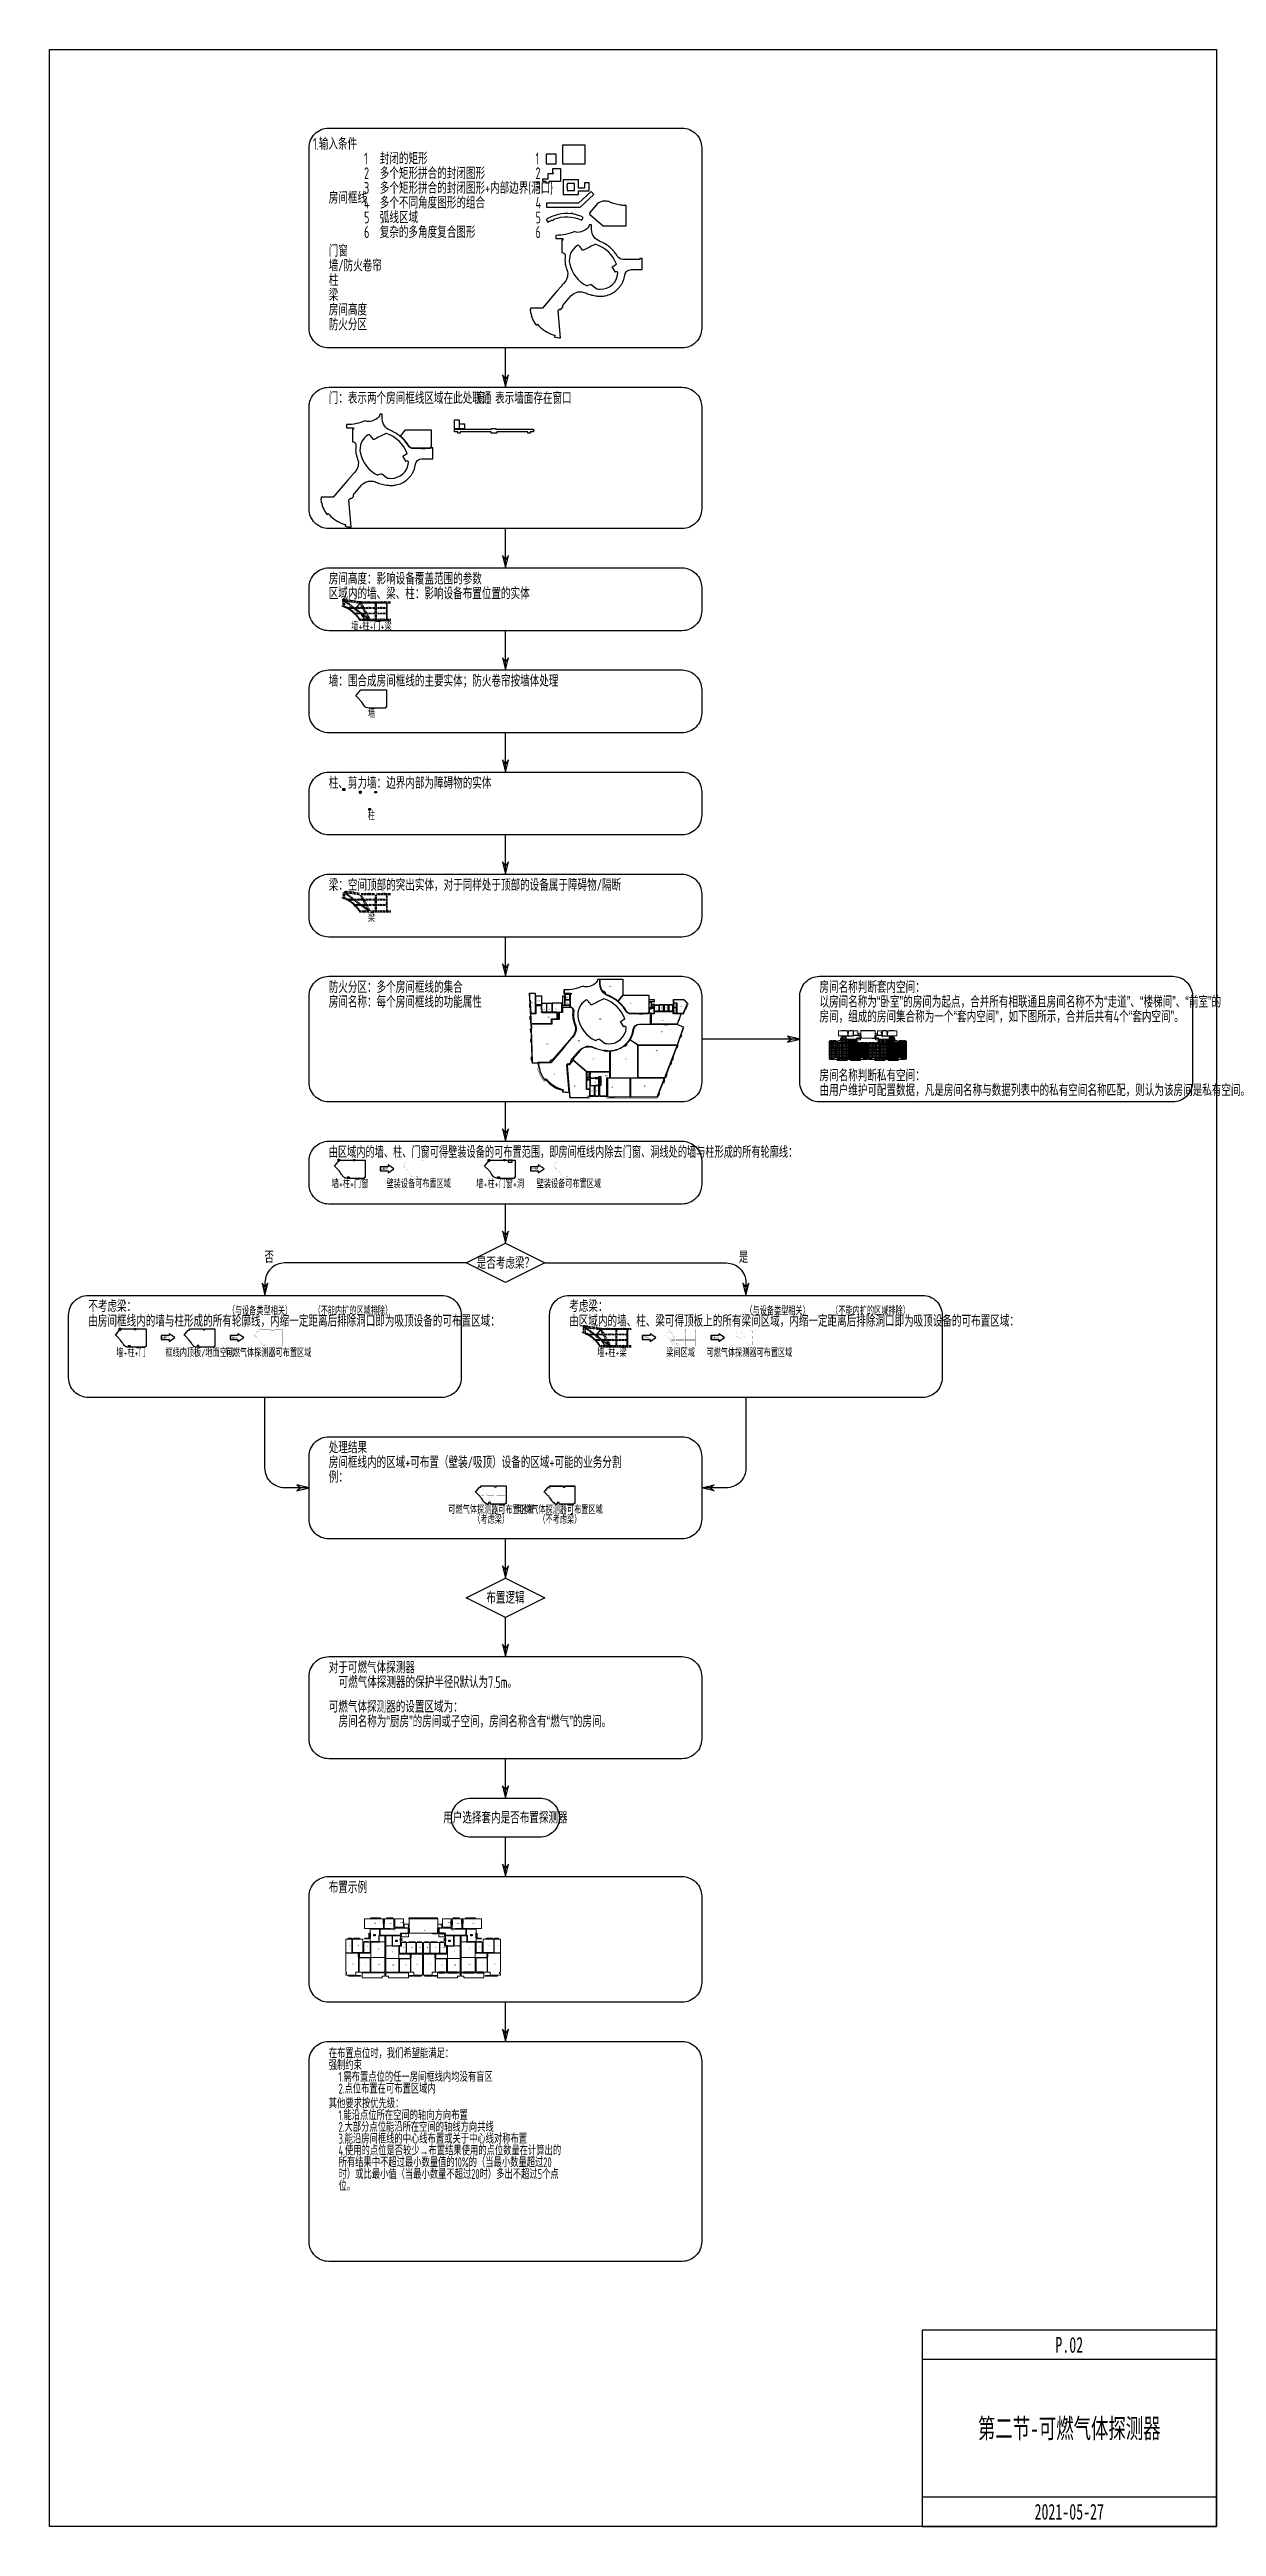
# Model space of a CAD drawing. Header units: millimetres. Extents: x 0 to 4164250, y 0 to 1261500.
# Drawn here: x 644500 to 1239000, y 0 to 1261500 of the extents above; entities that cross this region are included whole.
import ezdxf
from ezdxf.enums import TextEntityAlignment as Align

# ---------------------------------------------------------------- set-up
doc = ezdxf.new("R2010")
doc.units = ezdxf.units.MM
doc.header["$LTSCALE"] = 1000
doc.linetypes.add('__覆盖_S20-tplt_TEN25IN7$0$DASHED', pattern=[0.75, 0.5, -0.25])
doc.linetypes.add('DASH', pattern=[0.35, 0.25, -0.1])
doc.layers.add('AD-AREA-DIVD', color=1, linetype='Continuous', true_color=0xff0000)
for name, color, linetype in [('AD-AREA-OUTL', 31, 'Continuous'), ('AD-NAME-ROOM', 9, 'Continuous'), ('AE-HOLE', 201, 'Continuous'), ('AI-空间名称', 130, 'Continuous'), ('AI-窗', 6, 'Continuous'), ('AI-门', 4, 'Continuous'), ('C-SHET-SHET', 144, 'Continuous'), ('E-FAS-DEVC', 3, 'Continuous'), ('E-UNIV-DIAG', 2, 'Continuous'), ('E-UNIV-EL', 140, 'Continuous'), ('E-UNIV-NOTE', 6, 'Continuous'), ('E-UNIV-REV', 6, 'Continuous'), ('S_BEAM', 4, '__覆盖_S20-tplt_TEN25IN7$0$DASHED'), ('S_BEAM_SECD', 142, '__覆盖_S20-tplt_TEN25IN7$0$DASHED'), ('S_BEAM_SECD_TEXT_HORZ', 9, 'Continuous'), ('S_BEAM_SECD_TEXT_VERT', 211, 'Continuous'), ('S_BEAM_TEXT_HORZ', 7, 'Continuous'), ('S_BEAM_TEXT_VERT', 41, 'Continuous'), ('可布置区域（吸顶）', 3, 'Continuous'), ('可布置区域（壁装）', 5, 'Continuous'), ('房间框线', 30, 'Continuous'), ('柱子', 7, 'Continuous'), ('门窗框线', 114, 'Continuous')]:
    doc.layers.add(name, color=color, linetype=linetype)
doc.layers.add('AI-空间框线', color=30, linetype='Continuous', lineweight=20)
doc.layers.add('套内', color=9, linetype='Continuous', lineweight=20)
doc.styles.add('__覆盖_S20-tplt_TEN25IN7$0$TH-STYLE1', font='Tssdeng.shx', dxfattribs={"width": 0.7, "bigfont": 'Tssdchn.shx'})
doc.styles.add('TH-STYLE1', font='Stfangso_0.ttf', dxfattribs={"width": 0.65})
doc.styles.add('TH-STYLE3', font='tssdeng.shx', dxfattribs={"width": 0.65, "bigfont": 'tssdchn.shx'})
pattern_1 = [(0, (721518, -335784.76), (0, 698.5), [508, -190.5]), (90, (721518, -335784.76), (-698.5, 4e-14), [508, -190.5])]
pattern_2 = [(45, (721517.97, -335784.76), (-224.5064, 224.5064), [])]

# ---------------------------------------------------------------- blocks, each defined once
blk = doc.blocks.new('E-BCGS210')
blk.add_lwpolyline([(-1.5, -1.5), (-1.5, 1.5), (1.5, 1.5), (1.5, -1.5)], close=True)
at = {"layer": 'E-UNIV-EL'}
for p, q in [((-0.7, -0.4), (-0.4, 1)), ((-0.7, -0.7), (0.7, 0.7)), ((-0.4, -0.7), (1, -0.4))]:
    blk.add_line(p, q, dxfattribs=at)
at = {"layer": 'E-UNIV-EL', "const_width": 0.25}
blk.add_lwpolyline([(-0.6, -0.4, 1), (-0.4, -0.6, 1)], format="xyb", close=True, dxfattribs=at)

msp = doc.modelspace()

# ---------------------------------------------------------------- hatches: boundary and pattern name
at = {"layer": '套内'}
h = msp.add_hatch(dxfattribs=at)
h.set_pattern_fill('ANGLE', color=256, scale=100)
h.set_pattern_definition(pattern_1)
h.paths.add_polyline_path([(1043214.74, 756526.69), (1043114.74, 756526.69), (1043114.74, 756526.69), (1042214.74, 756526.69), (1041614.74, 756526.69), (1041614.74, 753026.69), (1043214.74, 753026.69)])
h.paths.add_polyline_path([(1046014.74, 756526.69), (1045114.74, 756526.69), (1045114.74, 756526.69), (1043614.74, 756526.69), (1043314.74, 756526.69), (1043314.74, 753126.69), (1046014.74, 753126.69)])
h.paths.add_polyline_path([(1047814.74, 755726.69), (1047314.74, 755726.69), (1047314.74, 755726.69), (1046414.74, 755726.69), (1046214.74, 755726.69), (1046214.74, 753126.69), (1047814.74, 753126.69)])
h.paths.add_polyline_path([(1051614.74, 755826.69), (1050414.74, 755826.69), (1050414.74, 755726.69), (1049614.74, 755726.69), (1049614.74, 755726.69), (1048014.74, 755726.69), (1048014.74, 751826.69), (1051614.74, 751826.69)])
h.paths.add_polyline_path([(1051614.74, 751826.69), (1048014.74, 751826.69), (1048014.74, 748126.69), (1051614.74, 748126.69)])
h.paths.add_polyline_path([(1048014.74, 752926.69), (1045014.74, 752926.69), (1045014.74, 751826.69), (1048014.74, 751826.69)])
h.paths.add_polyline_path([(1047814.74, 751726.69), (1046064.74, 751726.69), (1046064.74, 751726.69), (1045164.74, 751726.69), (1045014.74, 751726.69), (1045014.74, 748126.69), (1047814.74, 748126.69)])
h.paths.add_polyline_path([(1044914.74, 751976.69), (1044914.74, 751976.69), (1044914.74, 752876.69), (1044914.74, 752926.69), (1043114.74, 752926.69), (1043114.74, 752926.69), (1042314.74, 752926.69), (1041614.74, 752926.69), (1041614.74, 748126.69), (1041814.74, 748126.69), (1041814.74, 747726.69), (1041614.74, 747726.69), (1041614.74, 747326.69), (1044214.74, 747326.69), (1044214.74, 748126.69), (1044914.74, 748126.69)])
h.paths.add_polyline_path([(1051614.74, 747926.69), (1045814.74, 747926.69), (1045814.74, 746626.69), (1050914.74, 746626.69), (1050914.74, 747126.69), (1051614.74, 747126.69)])
h.paths.add_polyline_path([(1051614.74, 757326.69), (1050414.74, 757326.69), (1050114.74, 757326.69), (1050114.74, 755826.69), (1051614.74, 755826.69)])
h.paths.add_polyline_path([(1050014.74, 757426.69), (1050214.74, 757426.69), (1050214.74, 759026.69), (1047814.74, 759026.69), (1047814.74, 755926.69), (1050014.74, 755926.69)])
h.paths.add_polyline_path([(1049776.32, 749935.75), (1050262.14, 749935.75), (1050262.14, 750219.21), (1049776.32, 750219.21)], flags=24)
h.paths.add_polyline_path([(1048975.85, 757431.02), (1049330.33, 757431.02), (1049330.33, 757723.94), (1048975.85, 757723.94)], flags=24)
h = msp.add_hatch(dxfattribs=at)
h.set_pattern_fill('ANSI31', color=256, scale=100)
h.set_pattern_definition(pattern_2)
h.paths.add_polyline_path([(1055614.74, 756026.69), (1055614.74, 756026.69), (1055614.74, 756726.69), (1055614.74, 757326.69), (1053514.74, 757326.69), (1053514.74, 754826.69), (1055114.74, 754826.69), (1055114.74, 754926.69), (1055614.74, 754926.69)])
h.paths.add_polyline_path([(1053414.74, 757326.69), (1053314.74, 757326.69), (1053314.74, 757326.69), (1052217.24, 757326.69), (1051814.74, 757326.69), (1051814.74, 754826.69), (1053414.74, 754826.69)])
h.paths.add_polyline_path([(1055114.74, 754726.69), (1053514.74, 754726.69), (1053414.74, 754726.69), (1053414.74, 754826.69), (1052164.74, 754826.69), (1052164.74, 754726.69), (1051814.74, 754726.69), (1051814.74, 751626.69), (1055114.74, 751626.69), (1055114.74, 752726.69)])
h.paths.add_polyline_path([(1058114.74, 752726.69), (1055114.74, 752726.69), (1055114.74, 751626.69), (1057114.74, 751626.69), (1057114.74, 751626.69), (1058014.74, 751626.69), (1058114.74, 751626.69)])
h.paths.add_polyline_path([(1055114.74, 751626.69), (1055114.74, 751626.69), (1051814.74, 751626.69), (1051814.74, 748126.69), (1055114.74, 748126.69)])
h.paths.add_polyline_path([(1058114.74, 751526.69), (1058014.74, 751526.69), (1058014.74, 751526.69), (1057114.74, 751526.69), (1055314.74, 751526.69), (1055314.74, 748126.69), (1058114.74, 748126.69)])
h.paths.add_polyline_path([(1057614.74, 747926.69), (1051814.74, 747926.69), (1051814.74, 747126.69), (1052514.74, 747126.69), (1052514.74, 746626.69), (1057614.74, 746626.69)])
h.paths.add_polyline_path([(1061189.74, 750626.69), (1061214.74, 750626.69), (1061214.74, 752726.69), (1060514.74, 752726.69), (1060514.74, 752726.69), (1059714.74, 752726.69), (1058214.74, 752726.69), (1058214.74, 748126.69), (1059014.74, 748126.69), (1059014.74, 747326.69), (1061214.74, 747326.69), (1061214.74, 747926.69), (1061189.74, 747926.69)])
h.paths.add_polyline_path([(1061214.74, 755626.69), (1060814.74, 755626.69), (1060814.74, 755626.69), (1059914.74, 755626.69), (1059614.74, 755626.69), (1059614.74, 752926.69), (1061214.74, 752926.69)])
h.paths.add_polyline_path([(1059514.74, 755626.69), (1059314.74, 755626.69), (1059314.74, 755626.69), (1057814.74, 755626.69), (1057114.74, 755626.69), (1057114.74, 752926.69), (1059514.74, 752926.69)])
h.paths.add_polyline_path([(1057014.74, 755626.69), (1056914.74, 755626.69), (1056914.74, 755626.69), (1056214.74, 755626.69), (1055814.74, 755626.69), (1055814.74, 754726.69), (1055314.74, 754726.69), (1055314.74, 752926.69), (1057014.74, 752926.69)])
h.paths.add_polyline_path([(1053422.85, 753128.66), (1053778.92, 753128.66), (1053778.92, 753426.3), (1053422.85, 753426.3)], flags=24)
h = msp.add_hatch(dxfattribs=at)
h.set_pattern_fill('ANGLE', color=256, scale=100)
h.set_pattern_definition(pattern_1)
h.paths.add_polyline_path([(1067014.74, 756026.69), (1067014.74, 756026.69), (1067014.74, 756726.69), (1067014.74, 757326.69), (1069114.74, 757326.69), (1069114.74, 754826.69), (1067514.74, 754826.69), (1067514.74, 754926.69), (1067014.74, 754926.69)])
h.paths.add_polyline_path([(1069214.74, 757326.69), (1069314.74, 757326.69), (1069314.74, 757326.69), (1070412.24, 757326.69), (1070814.74, 757326.69), (1070814.74, 754826.69), (1069214.74, 754826.69)])
h.paths.add_polyline_path([(1067514.74, 754726.69), (1069114.74, 754726.69), (1069214.74, 754726.69), (1069214.74, 754826.69), (1070464.74, 754826.69), (1070464.74, 754726.69), (1070814.74, 754726.69), (1070814.74, 751626.69), (1067514.74, 751626.69), (1067514.74, 752726.69)])
h.paths.add_polyline_path([(1064514.74, 752726.69), (1067514.74, 752726.69), (1067514.74, 751626.69), (1065514.74, 751626.69), (1065514.74, 751626.69), (1064614.74, 751626.69), (1064514.74, 751626.69)])
h.paths.add_polyline_path([(1067514.74, 751626.69), (1067514.74, 751626.69), (1070814.74, 751626.69), (1070814.74, 748126.69), (1067514.74, 748126.69)])
h.paths.add_polyline_path([(1064514.74, 751526.69), (1064614.74, 751526.69), (1064614.74, 751526.69), (1065514.74, 751526.69), (1067314.74, 751526.69), (1067314.74, 748126.69), (1064514.74, 748126.69)])
h.paths.add_polyline_path([(1065014.74, 747926.69), (1070814.74, 747926.69), (1070814.74, 747126.69), (1070114.74, 747126.69), (1070114.74, 746626.69), (1065014.74, 746626.69)])
h.paths.add_polyline_path([(1061439.74, 750626.69), (1061414.74, 750626.69), (1061414.74, 752726.69), (1062114.74, 752726.69), (1062114.74, 752726.69), (1062914.74, 752726.69), (1064414.74, 752726.69), (1064414.74, 748126.69), (1063614.74, 748126.69), (1063614.74, 747326.69), (1061414.74, 747326.69), (1061414.74, 747926.69), (1061439.74, 747926.69)])
h.paths.add_polyline_path([(1061414.74, 755626.69), (1061814.74, 755626.69), (1061814.74, 755626.69), (1062714.74, 755626.69), (1063014.74, 755626.69), (1063014.74, 752926.69), (1061414.74, 752926.69)])
h.paths.add_polyline_path([(1063114.74, 755626.69), (1063314.74, 755626.69), (1063314.74, 755626.69), (1064814.74, 755626.69), (1065514.74, 755626.69), (1065514.74, 752926.69), (1063114.74, 752926.69)])
h.paths.add_polyline_path([(1065614.74, 755626.69), (1065714.74, 755626.69), (1065714.74, 755626.69), (1066414.74, 755626.69), (1066814.74, 755626.69), (1066814.74, 754726.69), (1067314.74, 754726.69), (1067314.74, 752926.69), (1065614.74, 752926.69)])
h.paths.add_polyline_path([(1069206.63, 753128.66), (1068850.57, 753128.66), (1068850.57, 753426.3), (1069206.63, 753426.3)], flags=24)
h = msp.add_hatch(dxfattribs=at)
h.set_pattern_fill('ANSI31', color=256, scale=100)
h.set_pattern_definition(pattern_2)
h.paths.add_polyline_path([(1079414.74, 756526.69), (1079514.74, 756526.69), (1079514.74, 756526.69), (1080414.74, 756526.69), (1081014.74, 756526.69), (1081014.74, 753026.69), (1079414.74, 753026.69)])
h.paths.add_polyline_path([(1076614.74, 756526.69), (1077514.74, 756526.69), (1077514.74, 756526.69), (1079014.74, 756526.69), (1079314.74, 756526.69), (1079314.74, 753126.69), (1076614.74, 753126.69)])
h.paths.add_polyline_path([(1074814.74, 755726.69), (1075314.74, 755726.69), (1075314.74, 755726.69), (1076214.74, 755726.69), (1076414.74, 755726.69), (1076414.74, 753126.69), (1074814.74, 753126.69)])
h.paths.add_polyline_path([(1071014.74, 755826.69), (1072214.74, 755826.69), (1072214.74, 755726.69), (1073014.74, 755726.69), (1073014.74, 755726.69), (1074614.74, 755726.69), (1074614.74, 751826.69), (1071014.74, 751826.69)])
h.paths.add_polyline_path([(1071014.74, 751826.69), (1074614.74, 751826.69), (1074614.74, 748126.69), (1071014.74, 748126.69)])
h.paths.add_polyline_path([(1074614.74, 752926.69), (1077614.74, 752926.69), (1077614.74, 751826.69), (1074614.74, 751826.69)])
h.paths.add_polyline_path([(1074814.74, 751726.69), (1076564.74, 751726.69), (1076564.74, 751726.69), (1077464.74, 751726.69), (1077614.74, 751726.69), (1077614.74, 748126.69), (1074814.74, 748126.69)])
h.paths.add_polyline_path([(1077714.74, 751976.69), (1077714.74, 751976.69), (1077714.74, 752876.69), (1077714.74, 752926.69), (1079514.74, 752926.69), (1079514.74, 752926.69), (1080314.74, 752926.69), (1081014.74, 752926.69), (1081014.74, 748126.69), (1080814.74, 748126.69), (1080814.74, 747726.69), (1081014.74, 747726.69), (1081014.74, 747326.69), (1078414.74, 747326.69), (1078414.74, 748126.69), (1077714.74, 748126.69)])
h.paths.add_polyline_path([(1071014.74, 747926.69), (1076814.74, 747926.69), (1076814.74, 746626.69), (1071714.74, 746626.69), (1071714.74, 747126.69), (1071014.74, 747126.69)])
h.paths.add_polyline_path([(1071014.74, 757326.69), (1072214.74, 757326.69), (1072514.74, 757326.69), (1072514.74, 755826.69), (1071014.74, 755826.69)])
h.paths.add_polyline_path([(1072614.74, 757426.69), (1072414.74, 757426.69), (1072414.74, 759026.69), (1074814.74, 759026.69), (1074814.74, 755926.69), (1072614.74, 755926.69)])
h.paths.add_polyline_path([(1072853.17, 749935.75), (1072367.34, 749935.75), (1072367.34, 750219.21), (1072853.17, 750219.21)], flags=24)
h.paths.add_polyline_path([(1073653.64, 757431.02), (1073299.15, 757431.02), (1073299.15, 757723.94), (1073653.64, 757723.94)], flags=24)

# ---------------------------------------------------------------- linework, layer by layer
at = {"layer": 'AD-AREA-DIVD', "linetype": 'DASH', "ltscale": 2, "const_width": 200}
msp.add_lwpolyline([(970026.2, 775581.55, 0.0277936923), (967496.54, 769942.75), (966408.84, 770300.9), (964344.05, 765107.79), (967858.26, 763727.83, -0.0184975506), (954059.6, 727404.6), (928451.37, 727404.61), (928451.37, 728554.61), (919901.37, 728554.61), (919901.37, 727404.61), (909379.14, 727404.61), (909145.14, 730083.81, -0.047494855), (905635.51, 730482.59), (905815.03, 731460.59, -0.1669327052), (897490.15, 736726.91), (896342.76, 735819.69, 0.0388362477), (894028.36, 739688.58), (894168.9, 739748.28, -0.0187664497), (893564.79, 741553.11), (893381.47, 741498.55), (893106.65, 742549.62), (893594.01, 742664.6), (893264.34, 745118.6), (890166.4, 745104.61), (889134.78, 775268.2), (888884.93, 775259.65), (888740.19, 780954.6), (892099.69, 780954.61), (892099.69, 779504.61), (895149.69, 779504.61), (895201.37, 775914.61), (905601.37, 775914.61), (905601.37, 779404.61), (907051.37, 779404.61), (907051.37, 780304.61), (906749.69, 780304.61), (906749.69, 782554.61, 0.1084746492), (916296.06, 784527.5, 0.232535743), (919570.18, 784363.71), (921570.18, 785225.76, 0.2461202681), (923741.72, 787904.61), (924851.37, 788054.61), (936701.37, 788054.61), (936701.37, 779904.61), (949901.37, 779904.61), (949901.37, 777754.61), (952551.37, 777754.61), (952551.37, 775244.61), (962151.37, 775244.61), (962099.69, 777674.61), (967821.14, 777774.61)], format="xyb", close=True, dxfattribs=at)
at = {"layer": 'AD-AREA-OUTL'}
for points in [[(893799.55, 745504.61), (893799.56, 744754.66), (893562.77, 744754.66), (893608.55, 744317.61), (893740.29, 743435.84), (893885.94, 742734.31), (894079.73, 742780.3), (894339.97, 741783.65), (894147.88, 741727.65), (894429.55, 740854.43), (894760.77, 740010.56), (894764.68, 740001.35), (894856.72, 740040.45, 0.0600619626), (896739.12, 736777.44), (897403.17, 737308.98), (898037.1, 736542.88, 0.1267433447), (905374.61, 731874.31), (905935.23, 731731.66), (905940.72, 731730.38), (905948.96, 731765.84), (906241.18, 731697.97), (906017.6, 730735.34), (906621.78, 730612.93), (907504.13, 730485.21), (908413.05, 730406.76), (909170.01, 730383.18), (907957.94, 744170.78), (908715.09, 745048.18), (909169.34, 744656.19), (910299.69, 745966.08), (910299.69, 746436.49), (910078.12, 746627.7), (914431.92, 751672.97, -0.1520211437), (917559.68, 753621.32, -0.072967074), (919348.86, 753818.37, -0.0959665983), (921646.44, 753286.88, 0.0344701143), (924218.56, 752348.67, 0.0338172686), (926894.36, 751769.27, 0.0229395623), (928685.41, 751590, 0.0268272124), (930099.03, 751577.26, 0.036888367), (931886.44, 751789.83, 0.0632545137), (934887.08, 752779.06, 0.0556805862), (937212.16, 754223.97, 0.040683964), (938704.61, 755610.47, 0.036628578), (939819.05, 757023.99, 0.0141087491), (940204.97, 757631.13, 0.0366285895), (941011.74, 759240.21, 0.063674577), (941848.58, 762331.69, -0.3736362244), (945019.95, 765104.61), (950649.69, 765104.61), (950649.69, 770754.61), (949549.69, 770754.61), (949549.69, 770304.61), (940846.67, 770304.61, -0.2635292029), (938101.49, 771859.47, 0.0345317571), (936627.19, 773972.69, 0.0243312311), (935431.07, 775317.8, 0.0819471281), (930534.49, 778901.31, 0.024331231), (928890.64, 779634.61, -0.3074179863), (924899.69, 785426.34), (924899.69, 787904.61), (923741.72, 787904.61, -0.2461202681), (921570.18, 785225.76), (919570.18, 784363.71, -0.232535743), (916296.06, 784527.5, -0.1084645579), (906749.69, 782554.61), (906749.69, 780954.61), (910299.69, 780954.61), (910299.69, 780154.61), (909699.69, 780154.61), (909699.69, 773854.61, -0.4718724064), (911527.13, 771747.59, 0.0866338027), (911548.46, 767875.21, 0.0335644082), (911983.01, 766140.46, 0.0081928368), (912380.02, 764977.33, -0.2904456717), (910880.46, 758271.97, 0.0367122686), (909704.48, 756909.22), (907275.1, 754094), (906099.13, 752731.26), (899862.93, 745504.61)], [(936649.69, 779991.39), (934064.96, 776838.8, 0.0548733634), (930616.07, 779084.17, 0.0239422397), (928972.21, 779817.48, -0.0269271445), (928262.66, 780139.09, -0.03976702), (927587.75, 780561.18), (927884.16, 780883.9), (926779.41, 781898.56), (926490.81, 781584.34, -0.1754821959), (925099.69, 785425.98), (925099.69, 788004.61), (936649.69, 788004.61)], [(909699.69, 773654.61), (905774.99, 773654.61), (905749.69, 771104.61), (904199.69, 771104.61), (904199.69, 767554.61), (900449.69, 767554.61), (900449.69, 765204.61), (889879.2, 765204.61), (889959.69, 762851.11), (889860.23, 762847.71), (890456.31, 745404.61), (893113.29, 745404.66), (893113.29, 745504.63), (893399.69, 745504.63), (893399.69, 745704.61), (899771.35, 745704.61), (899430.66, 745998.61), (900410.64, 747134.23), (900751.33, 746840.24), (910729.04, 758402.63), (911125.89, 758862.5, 0.275125234), (912194.6, 764907.12, -0.0158210032), (911791.7, 766082.14, -0.0266689663), (911351.76, 767839, -0.0935378144), (911330.05, 771781.63, 0.4726988392)], [(924731.81, 757514.11), (927549.96, 755312.34, 0.0223339795), (929236.46, 755169.03, 0.4050157076), (938328.38, 763298, 0.6308139765), (937257.6, 763906.65, -0.0250870012), (937090.63, 763802.32), (935394.89, 766516.07), (937567.21, 767873.49, 0.2341230378), (927034.58, 777955, 0.1965204593), (926544.44, 777913.47, -0.0001607306), (920752.78, 774954.63, -0.3583084775), (920318.4, 775050, -0.0001870572), (918605.85, 777228.64, 0.3817893555), (917753.16, 777379.9, 0.3209024624), (913789.8, 767897.49, 0.2271120643), (922603.98, 756812.84, -0.1937060443)], [(936796.98, 779854.61), (949849.69, 779854.61), (949849.69, 770954.61), (949349.69, 770954.61), (949349.69, 770504.61), (940846.49, 770504.61, -0.2635595753), (938273.58, 771962.59, 0.0349117409), (936776.82, 774105.75, 0.0237030581), (935580.7, 775450.85, 0.0249509078), (934217.18, 776712.65)], [(940191.78, 757229.15), (944328.74, 754604.61), (964343.72, 754604.62), (967481.75, 763553.37), (964027.85, 764904.61), (945039.94, 764904.61, 0.3755285517), (942046.03, 762304.34, -0.0636745771), (941195.94, 759163.88, -0.0366285895), (940376.05, 757528.65, -0.0140944689)], [(911209.52, 747632.66), (911550.21, 747338.66), (911225.26, 746962.11), (918186.88, 740954.61), (929899.69, 740954.61), (929899.69, 751369.62, -0.0211432317), (928665.47, 751390.8, -0.0201655277), (926874.42, 751570.07, -0.0708228885), (921565.61, 753105.25, 0.0971294333), (919371, 753617.38, 0.0727770574), (917581.82, 753420.32, 0.15346618), (914583.33, 751542.31)]]:
    msp.add_lwpolyline(points, format="xyb", close=True, dxfattribs=at)
for points in [[(892099.69, 770654.61), (892099.69, 780754.61), (888947.14, 780754.61), (889066.07, 777277.28), (889365.9, 777287.53), (889552.12, 771842.44), (889652.06, 771845.86), (889692.8, 770654.61)], [(903149.69, 771104.61), (895149.69, 771104.61), (895149.69, 771504.61), (895399.69, 771504.61), (895399.69, 772604.61), (895149.69, 772604.61), (895149.69, 774704.61), (892299.69, 774704.61), (892299.69, 770454.61), (889599.58, 770454.61), (889772.3, 765404.61), (900249.69, 765404.61), (900249.69, 767754.61), (903149.69, 767754.61)], [(895149.69, 774904.61), (892299.69, 774904.61), (892299.69, 779504.61), (895149.69, 779504.61)], [(895349.69, 775894.61), (897699.69, 775894.61), (897699.69, 771304.61), (895499.69, 771304.61), (895499.69, 772804.61), (895349.69, 772804.61)], [(897899.69, 775894.61), (900349.69, 775894.61), (900349.69, 771304.61), (897899.69, 771304.61)], [(905549.69, 775894.61), (900549.69, 775894.61), (900549.69, 771304.61), (905549.69, 771304.61)], [(903999.69, 771104.61), (903349.69, 771104.61), (903349.69, 767754.61), (903999.69, 767754.61)], [(906999.69, 779354.61), (905749.69, 779354.61), (905749.69, 774854.61), (906999.69, 774854.61)], [(909499.69, 774654.61), (905749.69, 774654.61), (905749.69, 773854.61), (909499.69, 773854.61)], [(906749.69, 780854.61), (909499.15, 780854.61), (909499.15, 780454.61), (906749.69, 780454.61)], [(907199.69, 777654.61), (909499.69, 777654.61), (909499.69, 780254.61), (907199.69, 780254.61)], [(907199.69, 777454.61), (909499.69, 777454.61), (909499.69, 774854.61), (907199.69, 774854.61)], [(950049.69, 777704.61), (952499.69, 777704.61), (952499.69, 776554.61), (950049.69, 776554.61)], [(951049.69, 773354.61), (950049.69, 773354.61), (950049.69, 776354.61), (951049.69, 776354.61)], [(950049.69, 773154.61), (950049.69, 770954.61), (950749.69, 770954.61), (950749.69, 770704.61), (952499.69, 770704.61), (952499.69, 773154.61)], [(964267.19, 765104.61), (950949.69, 765104.61), (950949.69, 770304.61), (951199.69, 770304.61), (951199.69, 770604.61), (951999.69, 770604.61), (951999.68, 770504.61), (952699.68, 770504.61), (952699.69, 771504.61), (962099.69, 771504.61), (962099.69, 770504.61), (966328.34, 770504.61)], [(952499.69, 775204.61), (951249.69, 775204.61), (951249.69, 774204.61), (952499.69, 774204.61)], [(951249.69, 774004.61), (952499.69, 774004.61), (952499.69, 773354.61), (951249.69, 773354.61)], [(952699.69, 774874.61), (954849.69, 774874.61), (954849.69, 771714.61), (952699.69, 771714.61)], [(955049.69, 771704.61), (957299.69, 771704.61), (957299.69, 774874.61), (955049.69, 774874.61)], [(957599.69, 771694.61), (959749.69, 771694.61), (959749.69, 774864.61), (957599.69, 774864.61)], [(959949.69, 771694.61), (962099.69, 771694.61), (962099.69, 774864.61), (959949.69, 774864.61)], [(962299.69, 777474.61), (962299.69, 776004.61), (964099.69, 776004.61), (964099.69, 770704.61), (966857.41, 770704.61), (967371.75, 770495.14), (969568.35, 775603.14), (967696.88, 777474.61)], [(963899.71, 775804.62), (962299.69, 775804.62), (962299.69, 773704.61), (963899.71, 773704.61)], [(963899.69, 770704.61), (963899.47, 773504.19), (962299.69, 773504.61), (962299.69, 771204.63), (962799.71, 771204.61), (962799.71, 770704.61)], [(909642.6, 727854.61), (918699.69, 727854.61), (918699.69, 728054.61), (919499.69, 728054.61), (919499.69, 728804.61), (919699.69, 728804.61), (919699.69, 731854.61), (918049.69, 731854.61), (918049.69, 740808.82), (911094.6, 746810.69), (910700.89, 746354.46), (910814.45, 746256.46), (909190.09, 744374.11), (908735.84, 744766.1), (908164.57, 744104.1)], [(944399.69, 754404.61), (964316.86, 754404.61), (957804.7, 737804.61), (944399.69, 737804.61)], [(918249.69, 738154.61), (919499.69, 738154.61), (919499.69, 739754.61), (919799.69, 739754.61), (919799.69, 740754.61), (918249.69, 740754.61)], [(918249.69, 737954.61), (919699.69, 737954.61), (919699.69, 736904.61), (918249.69, 736904.61)], [(918249.69, 736704.61), (919699.69, 736704.61), (919699.69, 732054.61), (918249.69, 732054.61)], [(929899.69, 737804.61), (929899.69, 740754.61), (919899.69, 740754.61), (919899.69, 739554.61), (919699.69, 739554.61), (919699.7, 738454.63), (919899.67, 738454.63), (919899.69, 737704.61), (924399.68, 737704.61), (924399.69, 738454.61), (925299.69, 738454.61), (925299.69, 733854.61), (924599.69, 733854.61), (924599.69, 728804.61), (925099.72, 728804.61), (925099.72, 728604.61), (928299.72, 728604.52), (928299.72, 728804.61), (928499.69, 728804.61), (928499.69, 737804.61)], [(919899.69, 733834.61), (924399.69, 733834.61), (924399.69, 737504.61), (919899.69, 737504.61)], [(919899.69, 733834.61), (922049.69, 733834.61), (922049.69, 728604.61), (919899.69, 728604.61)], [(922249.17, 728604.61), (924399.69, 728604.61), (924399.69, 733834.61), (922249.17, 733834.61)], [(925199.69, 735954.61), (924599.69, 735954.61), (924599.69, 737654.63), (925199.69, 737654.63)], [(925199.69, 735754.61), (924599.69, 735754.61), (924599.69, 734054.61), (925199.69, 734054.61)], [(940299.69, 737604.61), (928699.69, 737604.61), (928699.69, 728054.61), (940299.69, 728054.61)], [(957725.54, 737604.61), (940499.69, 737604.61), (940499.69, 728054.61), (954094.37, 728054.61)]]:
    msp.add_lwpolyline(points, close=True, dxfattribs=at)
msp.add_lwpolyline([(930099.69, 751377.08), (930099.69, 737804.61), (944199.69, 737804.61), (944199.69, 754449.63), (940083.92, 757060.73, -0.003830145), (939976.52, 756899.84, -0.0356847697), (938862.08, 755486.32, -0.0134806364), (938390.18, 754995.7), (938693.11, 754649.23), (937563.87, 753661.91), (937260.96, 754008.35, -0.1178719902), (931910.12, 751590.71, -0.0356846882), (930122.71, 751378.14, -0.0004562638), (930099.69, 751377.08, 1.2180454544)], format="xyb", dxfattribs=at)
at = {"layer": 'AE-HOLE'}
msp.add_lwpolyline([(880252.39, 695933.58), (878102.39, 695933.58), (878102.39, 694783.56), (880252.39, 694783.56)], close=True, dxfattribs=at)
at = {"layer": 'AI-空间框线'}
for points in [[(1051214.74, 759226.69), (1046414.74, 759226.69), (1046414.74, 761726.69), (1051214.74, 761726.69)], [(1047814.74, 759026.69), (1050214.74, 759026.69), (1050214.74, 757426.69), (1050014.74, 757426.69), (1050014.74, 755926.69), (1047814.74, 755926.69), (1047814.74, 759026.69)], [(1051614.74, 755826.69), (1051614.74, 757326.69), (1050114.74, 757326.69), (1050114.74, 755826.69)], [(1050414.74, 759026.69), (1054114.74, 759026.69), (1054114.74, 759326.69), (1057614.74, 759326.69), (1057614.74, 758026.69), (1055614.74, 758026.69), (1055614.74, 757526.69), (1050414.74, 757526.69), (1050414.74, 759026.69)], [(1051414.74, 761726.69), (1053914.74, 761726.69), (1053914.74, 759126.69), (1053114.74, 759126.69), (1053114.74, 759226.69), (1051414.74, 759226.69), (1051414.74, 761726.69)], [(1053414.74, 754826.69), (1051814.74, 754826.69), (1051814.74, 757326.69), (1053414.74, 757326.69)], [(1053514.74, 757326.69), (1055614.74, 757326.69), (1055614.74, 754926.69), (1055114.74, 754926.69), (1055114.74, 754826.69), (1053514.74, 754826.69), (1053514.74, 757326.69)], [(1054114.74, 759526.69), (1056314.74, 759526.69), (1056314.74, 761726.69), (1054114.74, 761726.69)], [(1055814.74, 757926.69), (1057614.74, 757926.69), (1057614.74, 757126.69), (1055814.74, 757126.69), (1055814.74, 757926.69)], [(1056514.74, 760326.69), (1057614.74, 760326.69), (1057614.74, 759426.69), (1056514.74, 759426.69), (1056514.74, 760326.69)], [(1057814.74, 761726.69), (1065114.74, 761726.69), (1065114.74, 758026.69), (1057814.74, 758026.69)], [(1065114.74, 760326.69), (1066114.74, 760326.69), (1066114.74, 759426.69), (1065114.74, 759426.69), (1065114.74, 760326.69)], [(1068514.74, 759026.69), (1072214.74, 759026.69), (1072214.74, 757526.69), (1067014.74, 757526.69), (1067014.74, 758026.69), (1065314.74, 758026.69), (1065314.74, 759326.69), (1068514.74, 759326.69), (1068514.74, 759026.69)], [(1065314.74, 757926.69), (1066814.74, 757926.69), (1066814.74, 757126.69), (1065314.74, 757126.69), (1065314.74, 757926.69)], [(1066314.74, 759526.69), (1068514.74, 759526.69), (1068514.74, 761726.69), (1066314.74, 761726.69)], [(1067014.74, 757326.69), (1069114.74, 757326.69), (1069114.74, 754826.69), (1067514.74, 754826.69), (1067514.74, 754926.69), (1067014.74, 754926.69), (1067014.74, 757326.69)], [(1068714.74, 761726.69), (1071214.74, 761726.69), (1071214.74, 759226.69), (1069514.74, 759226.69), (1069514.74, 759126.69), (1068714.74, 759126.69), (1068714.74, 761726.69)], [(1069214.74, 754826.69), (1070814.74, 754826.69), (1070814.74, 757326.69), (1069214.74, 757326.69)], [(1071014.74, 755826.69), (1071014.74, 757326.69), (1072514.74, 757326.69), (1072514.74, 755826.69)], [(1071414.74, 759226.69), (1076214.74, 759226.69), (1076214.74, 761726.69), (1071414.74, 761726.69)], [(1072414.74, 759026.69), (1074814.74, 759026.69), (1074814.74, 755926.69), (1072614.74, 755926.69), (1072614.74, 757426.69), (1072414.74, 757426.69), (1072414.74, 759026.69)], [(1041614.74, 756526.69), (1043214.74, 756526.69), (1043214.74, 753026.69), (1041614.74, 753026.69), (1041614.74, 756526.69)], [(1041614.74, 752926.69), (1044914.74, 752926.69), (1044914.74, 748126.69), (1044214.74, 748126.69), (1044214.74, 747326.69), (1041614.74, 747326.69), (1041614.74, 747726.69), (1041814.74, 747726.69), (1041814.74, 748126.69), (1041614.74, 748126.69), (1041614.74, 752926.69)], [(1043314.74, 756526.69), (1046014.74, 756526.69), (1046014.74, 753126.69), (1043314.74, 753126.69), (1043314.74, 756526.69)], [(1048014.74, 752926.69), (1045014.74, 752926.69), (1045014.74, 751826.69), (1048014.74, 751826.69)], [(1045014.74, 751726.69), (1047814.74, 751726.69), (1047814.74, 748126.69), (1045014.74, 748126.69), (1045014.74, 751726.69)], [(1045814.74, 747926.69), (1051614.74, 747926.69), (1051614.74, 747126.69), (1050914.74, 747126.69), (1050914.74, 746626.69), (1045814.74, 746626.69)], [(1046214.74, 755726.69), (1047814.74, 755726.69), (1047814.74, 753126.69), (1046214.74, 753126.69), (1046214.74, 755726.69)], [(1051614.74, 755826.69), (1051614.74, 751826.69), (1048014.74, 751826.69), (1048014.74, 755726.69), (1050414.74, 755726.69), (1050414.74, 755826.69)], [(1048014.74, 751826.69), (1051614.74, 751826.69), (1051614.74, 748126.69), (1048014.74, 748126.69), (1048014.74, 751826.69)], [(1055114.74, 751626.69), (1051814.74, 751626.69), (1051814.74, 754726.69), (1052164.74, 754726.69), (1052164.74, 754826.69), (1053414.74, 754826.69), (1053414.74, 754726.69), (1055114.74, 754726.69)], [(1051814.74, 751626.69), (1055114.74, 751626.69), (1055114.74, 748126.69), (1051814.74, 748126.69)], [(1057614.74, 747926.69), (1051814.74, 747926.69), (1051814.74, 747126.69), (1052514.74, 747126.69), (1052514.74, 746626.69), (1057614.74, 746626.69)], [(1055114.74, 752726.69), (1058114.74, 752726.69), (1058114.74, 751626.69), (1055114.74, 751626.69)], [(1055814.74, 755626.69), (1057014.74, 755626.69), (1057014.74, 752926.69), (1055314.74, 752926.69), (1055314.74, 754726.69), (1055814.74, 754726.69), (1055814.74, 755626.69)], [(1055314.74, 751526.69), (1058114.74, 751526.69), (1058114.74, 748126.69), (1055314.74, 748126.69), (1055314.74, 751526.69)], [(1057114.74, 755626.69), (1059514.74, 755626.69), (1059514.74, 752926.69), (1057114.74, 752926.69), (1057114.74, 755626.69)], [(1058214.74, 752726.69), (1061214.74, 752726.69), (1061214.74, 750626.69), (1061189.74, 750626.69), (1061189.74, 747926.69), (1061214.74, 747926.69), (1061214.74, 747326.69), (1059014.74, 747326.69), (1059014.74, 748126.69), (1058214.74, 748126.69), (1058214.74, 752726.69)], [(1059614.74, 755626.69), (1061214.74, 755626.69), (1061214.74, 752926.69), (1059614.74, 752926.69), (1059614.74, 755626.69)], [(1061414.74, 755626.69), (1063014.74, 755626.69), (1063014.74, 752926.69), (1061414.74, 752926.69), (1061414.74, 755626.69)], [(1061414.74, 752726.69), (1064414.74, 752726.69), (1064414.74, 748126.69), (1063614.74, 748126.69), (1063614.74, 747326.69), (1061414.74, 747326.69), (1061414.74, 747926.69), (1061439.74, 747926.69), (1061439.74, 750626.69), (1061414.74, 750626.69), (1061414.74, 752726.69)], [(1063114.74, 755626.69), (1065514.74, 755626.69), (1065514.74, 752926.69), (1063114.74, 752926.69), (1063114.74, 755626.69)], [(1067514.74, 752726.69), (1064514.74, 752726.69), (1064514.74, 751626.69), (1067514.74, 751626.69)], [(1064514.74, 751526.69), (1067314.74, 751526.69), (1067314.74, 748126.69), (1064514.74, 748126.69), (1064514.74, 751526.69)], [(1065014.74, 747926.69), (1070814.74, 747926.69), (1070814.74, 747126.69), (1070114.74, 747126.69), (1070114.74, 746626.69), (1065014.74, 746626.69)], [(1065614.74, 755626.69), (1066814.74, 755626.69), (1066814.74, 754726.69), (1067314.74, 754726.69), (1067314.74, 752926.69), (1065614.74, 752926.69), (1065614.74, 755626.69)], [(1067514.74, 751626.69), (1070814.74, 751626.69), (1070814.74, 754726.69), (1070464.74, 754726.69), (1070464.74, 754826.69), (1069214.74, 754826.69), (1069214.74, 754726.69), (1067514.74, 754726.69)], [(1070814.74, 751626.69), (1067514.74, 751626.69), (1067514.74, 748126.69), (1070814.74, 748126.69)], [(1071014.74, 755826.69), (1071014.74, 751826.69), (1074614.74, 751826.69), (1074614.74, 755726.69), (1072214.74, 755726.69), (1072214.74, 755826.69)], [(1074614.74, 751826.69), (1071014.74, 751826.69), (1071014.74, 748126.69), (1074614.74, 748126.69), (1074614.74, 751826.69)], [(1076814.74, 747926.69), (1071014.74, 747926.69), (1071014.74, 747126.69), (1071714.74, 747126.69), (1071714.74, 746626.69), (1076814.74, 746626.69)], [(1074614.74, 752926.69), (1077614.74, 752926.69), (1077614.74, 751826.69), (1074614.74, 751826.69)], [(1074814.74, 755726.69), (1076414.74, 755726.69), (1076414.74, 753126.69), (1074814.74, 753126.69), (1074814.74, 755726.69)], [(1074814.74, 751726.69), (1077614.74, 751726.69), (1077614.74, 748126.69), (1074814.74, 748126.69), (1074814.74, 751726.69)], [(1076614.74, 756526.69), (1079314.74, 756526.69), (1079314.74, 753126.69), (1076614.74, 753126.69), (1076614.74, 756526.69)], [(1077714.74, 752926.69), (1081014.74, 752926.69), (1081014.74, 748126.69), (1080814.74, 748126.69), (1080814.74, 747726.69), (1081014.74, 747726.69), (1081014.74, 747326.69), (1078414.74, 747326.69), (1078414.74, 748126.69), (1077714.74, 748126.69), (1077714.74, 752926.69)], [(1079414.74, 756526.69), (1081014.74, 756526.69), (1081014.74, 753026.69), (1079414.74, 753026.69), (1079414.74, 756526.69)], [(814580.7, 304541.43), (804980.7, 304541.43), (804980.7, 309541.43), (814580.7, 309541.43)], [(807780.7, 304141.43), (812580.7, 304141.43), (812580.7, 300941.43), (812180.7, 300941.43), (812180.7, 297941.43), (807780.7, 297941.43), (807780.7, 304141.43)], [(812980.7, 304141.43), (820380.7, 304141.43), (820380.7, 304741.43), (827380.7, 304741.43), (827380.7, 302141.43), (823380.7, 302141.43), (823380.7, 301141.43), (812980.7, 301141.43), (812980.7, 304141.43)], [(814980.7, 309541.43), (819980.7, 309541.43), (819980.7, 304341.43), (818380.7, 304341.43), (818380.7, 304541.43), (814980.7, 304541.43), (814980.7, 309541.43)], [(820380.7, 305141.43), (824780.7, 305141.43), (824780.7, 309541.43), (820380.7, 309541.43)], [(825180.7, 306741.43), (827380.7, 306741.43), (827380.7, 304941.43), (825180.7, 304941.43), (825180.7, 306741.43)], [(827780.7, 309541.43), (842380.7, 309541.43), (842380.7, 302141.43), (827780.7, 302141.43)], [(842380.7, 306741.43), (844380.7, 306741.43), (844380.7, 304941.43), (842380.7, 304941.43), (842380.7, 306741.43)], [(849180.7, 304141.43), (856580.7, 304141.43), (856580.7, 301141.43), (846180.7, 301141.43), (846180.7, 302141.43), (842780.7, 302141.43), (842780.7, 304741.43), (849180.7, 304741.43), (849180.7, 304141.43)], [(844780.7, 305141.43), (849180.7, 305141.43), (849180.7, 309541.43), (844780.7, 309541.43)], [(849580.7, 309541.43), (854580.7, 309541.43), (854580.7, 304541.43), (851180.7, 304541.43), (851180.7, 304341.43), (849580.7, 304341.43), (849580.7, 309541.43)], [(854980.7, 304541.43), (864580.7, 304541.43), (864580.7, 309541.43), (854980.7, 309541.43)], [(856980.7, 304141.43), (861780.7, 304141.43), (861780.7, 297941.43), (857380.7, 297941.43), (857380.7, 300941.43), (856980.7, 300941.43), (856980.7, 304141.43)], [(795380.7, 299141.43), (798580.7, 299141.43), (798580.7, 292141.43), (795380.7, 292141.43), (795380.7, 299141.43)], [(795380.7, 291941.43), (801980.7, 291941.43), (801980.7, 282341.43), (800580.7, 282341.43), (800580.7, 280741.43), (795380.7, 280741.43), (795380.7, 281541.43), (795780.7, 281541.43), (795780.7, 282341.43), (795380.7, 282341.43), (795380.7, 291941.43)], [(798780.7, 299141.43), (804180.7, 299141.43), (804180.7, 292341.43), (798780.7, 292341.43), (798780.7, 299141.43)], [(808180.7, 291941.43), (802180.7, 291941.43), (802180.7, 289741.43), (808180.7, 289741.43)], [(804580.7, 297541.43), (807780.7, 297541.43), (807780.7, 292341.43), (804580.7, 292341.43), (804580.7, 297541.43)], [(815380.7, 297741.43), (815380.7, 289741.43), (808180.7, 289741.43), (808180.7, 297541.43), (812980.7, 297541.43), (812980.7, 297741.43)], [(815380.7, 297741.43), (815380.7, 300741.43), (812380.7, 300741.43), (812380.7, 297741.43)], [(818980.7, 295741.43), (815780.7, 295741.43), (815780.7, 300741.43), (818980.7, 300741.43)], [(822380.7, 289341.43), (815780.7, 289341.43), (815780.7, 295541.43), (816480.7, 295541.43), (816480.7, 295741.43), (818980.7, 295741.43), (818980.7, 295541.43), (822380.7, 295541.43)], [(819180.7, 300741.43), (823380.7, 300741.43), (823380.7, 295941.43), (822380.7, 295941.43), (822380.7, 295741.43), (819180.7, 295741.43), (819180.7, 300741.43)], [(822380.7, 291541.43), (828380.7, 291541.43), (828380.7, 289341.43), (822380.7, 289341.43)], [(823780.7, 297341.43), (826180.7, 297341.43), (826180.7, 291941.43), (822780.7, 291941.43), (822780.7, 295541.43), (823780.7, 295541.43), (823780.7, 297341.43)], [(823780.7, 301941.43), (827380.7, 301941.43), (827380.7, 300341.43), (823780.7, 300341.43), (823780.7, 301941.43)], [(826380.7, 297341.43), (831180.7, 297341.43), (831180.7, 291941.43), (826380.7, 291941.43), (826380.7, 297341.43)], [(828580.7, 291541.43), (834580.7, 291541.43), (834580.7, 287341.43), (834530.7, 287341.43), (834530.7, 281941.43), (834580.7, 281941.43), (834580.7, 280741.43), (830180.7, 280741.43), (830180.7, 282341.43), (828580.7, 282341.43), (828580.7, 291541.43)], [(831380.7, 297341.43), (834580.7, 297341.43), (834580.7, 291941.43), (831380.7, 291941.43), (831380.7, 297341.43)], [(834980.7, 297341.43), (838180.7, 297341.43), (838180.7, 291941.43), (834980.7, 291941.43), (834980.7, 297341.43)], [(834980.7, 291541.43), (840980.7, 291541.43), (840980.7, 282341.43), (839380.7, 282341.43), (839380.7, 280741.43), (834980.7, 280741.43), (834980.7, 281941.43), (835030.7, 281941.43), (835030.7, 287341.43), (834980.7, 287341.43), (834980.7, 291541.43)], [(838380.7, 297341.43), (843180.7, 297341.43), (843180.7, 291941.43), (838380.7, 291941.43), (838380.7, 297341.43)], [(847180.7, 291541.43), (841180.7, 291541.43), (841180.7, 289341.43), (847180.7, 289341.43)], [(842780.7, 301941.43), (845780.7, 301941.43), (845780.7, 300341.43), (842780.7, 300341.43), (842780.7, 301941.43)], [(843380.7, 297341.43), (845780.7, 297341.43), (845780.7, 295541.43), (846780.7, 295541.43), (846780.7, 291941.43), (843380.7, 291941.43), (843380.7, 297341.43)], [(846180.7, 300741.43), (850380.7, 300741.43), (850380.7, 295741.43), (847180.7, 295741.43), (847180.7, 295941.43), (846180.7, 295941.43), (846180.7, 300741.43)], [(847180.7, 289341.43), (853780.7, 289341.43), (853780.7, 295541.43), (853080.7, 295541.43), (853080.7, 295741.43), (850580.7, 295741.43), (850580.7, 295541.43), (847180.7, 295541.43)], [(850580.7, 295741.43), (853780.7, 295741.43), (853780.7, 300741.43), (850580.7, 300741.43)], [(854180.7, 297741.43), (854180.7, 300741.43), (857180.7, 300741.43), (857180.7, 297741.43)], [(854180.7, 297741.43), (854180.7, 289741.43), (861380.7, 289741.43), (861380.7, 297541.43), (856580.7, 297541.43), (856580.7, 297741.43)], [(861380.7, 291941.43), (867380.7, 291941.43), (867380.7, 289741.43), (861380.7, 289741.43)], [(861780.7, 297541.43), (864980.7, 297541.43), (864980.7, 292341.43), (861780.7, 292341.43), (861780.7, 297541.43)], [(865380.7, 299141.43), (870780.7, 299141.43), (870780.7, 292341.43), (865380.7, 292341.43), (865380.7, 299141.43)], [(867580.7, 291941.43), (874180.7, 291941.43), (874180.7, 282341.43), (873780.7, 282341.43), (873780.7, 281541.43), (874180.7, 281541.43), (874180.7, 280741.43), (868980.7, 280741.43), (868980.7, 282341.43), (867580.7, 282341.43), (867580.7, 291941.43)], [(870980.7, 299141.43), (874180.7, 299141.43), (874180.7, 292141.43), (870980.7, 292141.43), (870980.7, 299141.43)], [(802180.7, 289541.43), (807780.7, 289541.43), (807780.7, 282341.43), (802180.7, 282341.43), (802180.7, 289541.43)], [(803780.7, 281941.43), (815380.7, 281941.43), (815380.7, 280341.43), (813980.7, 280341.43), (813980.7, 279341.43), (803780.7, 279341.43)], [(808180.7, 289741.43), (815380.7, 289741.43), (815380.7, 282341.43), (808180.7, 282341.43), (808180.7, 289741.43)], [(815780.7, 289341.43), (822380.7, 289341.43), (822380.7, 282341.43), (815780.7, 282341.43)], [(827380.7, 281941.43), (815780.7, 281941.43), (815780.7, 280341.43), (817180.7, 280341.43), (817180.7, 279341.43), (827380.7, 279341.43)], [(822780.7, 289141.43), (828380.7, 289141.43), (828380.7, 282341.43), (822780.7, 282341.43), (822780.7, 289141.43)], [(841180.7, 289141.43), (846780.7, 289141.43), (846780.7, 282341.43), (841180.7, 282341.43), (841180.7, 289141.43)], [(842180.7, 281941.43), (853780.7, 281941.43), (853780.7, 280341.43), (852380.7, 280341.43), (852380.7, 279341.43), (842180.7, 279341.43)], [(853780.7, 289341.43), (847180.7, 289341.43), (847180.7, 282341.43), (853780.7, 282341.43)], [(861380.7, 289741.43), (854180.7, 289741.43), (854180.7, 282341.43), (861380.7, 282341.43), (861380.7, 289741.43)], [(865780.7, 281941.43), (854180.7, 281941.43), (854180.7, 280341.43), (855580.7, 280341.43), (855580.7, 279341.43), (865780.7, 279341.43)], [(861780.7, 289541.43), (867380.7, 289541.43), (867380.7, 282341.43), (861780.7, 282341.43), (861780.7, 289541.43)]]:
    msp.add_lwpolyline(points, close=True, dxfattribs=at)
at = {"layer": 'AI-窗', "color": 6}
for points in [[(1047614.74, 756826.69), (1047614.74, 758026.69), (1047814.74, 758026.69), (1047814.74, 756826.69), (1047614.74, 756826.69)], [(1048014.74, 761926.69), (1049614.74, 761926.69), (1049614.74, 761726.69), (1048014.74, 761726.69), (1048014.74, 761926.69)], [(1049814.74, 761926.69), (1050414.74, 761926.69), (1050414.74, 761726.69), (1049814.74, 761726.69), (1049814.74, 761926.69)], [(1060414.74, 761726.69), (1057814.74, 761726.69), (1057814.74, 761926.69), (1060414.74, 761926.69), (1060414.74, 761726.69)], [(1064914.74, 761726.69), (1062214.74, 761726.69), (1062214.74, 761926.69), (1064914.74, 761926.69), (1064914.74, 761726.69)], [(1072814.74, 761726.69), (1072214.74, 761726.69), (1072214.74, 761926.69), (1072814.74, 761926.69), (1072814.74, 761726.69)], [(1074614.74, 761726.69), (1073014.74, 761726.69), (1073014.74, 761926.69), (1074614.74, 761926.69), (1074614.74, 761726.69)], [(1074814.74, 756826.69), (1074814.74, 758026.69), (1075014.74, 758026.69), (1075014.74, 756826.69), (1074814.74, 756826.69)], [(1043114.74, 756526.69), (1042214.74, 756526.69), (1042214.74, 756726.69), (1043114.74, 756726.69), (1043114.74, 756526.69)], [(1044214.74, 747126.69), (1042414.74, 747126.69), (1042414.74, 747326.69), (1044214.74, 747326.69), (1044214.74, 747126.69)], [(1045114.74, 756526.69), (1043614.74, 756526.69), (1043614.74, 756726.69), (1045114.74, 756726.69), (1045114.74, 756526.69)], [(1045414.74, 747126.69), (1044494.74, 747126.69), (1044494.74, 747226.69), (1045414.74, 747226.69), (1045414.74, 747126.69)], [(1047314.74, 755726.69), (1046414.74, 755726.69), (1046414.74, 755926.69), (1047314.74, 755926.69), (1047314.74, 755726.69)], [(1047534.74, 756626.69), (1046514.74, 756626.69), (1046514.74, 756726.69), (1047534.74, 756726.69), (1047534.74, 756626.69)], [(1055614.74, 756026.69), (1055614.74, 756726.69), (1055814.74, 756726.69), (1055814.74, 756026.69), (1055614.74, 756026.69)], [(1056214.74, 755826.69), (1056914.74, 755826.69), (1056914.74, 755626.69), (1056214.74, 755626.69), (1056214.74, 755826.69)], [(1059314.74, 755626.69), (1057814.74, 755626.69), (1057814.74, 755826.69), (1059314.74, 755826.69), (1059314.74, 755626.69)], [(1058734.74, 747126.69), (1057814.74, 747126.69), (1057814.74, 747226.69), (1058734.74, 747226.69), (1058734.74, 747126.69)], [(1060814.74, 747126.69), (1059014.74, 747126.69), (1059014.74, 747326.69), (1060814.74, 747326.69), (1060814.74, 747126.69)], [(1060814.74, 755626.69), (1059914.74, 755626.69), (1059914.74, 755826.69), (1060814.74, 755826.69), (1060814.74, 755626.69)], [(1062714.74, 755626.69), (1061814.74, 755626.69), (1061814.74, 755826.69), (1062714.74, 755826.69), (1062714.74, 755626.69)], [(1063614.74, 747126.69), (1061814.74, 747126.69), (1061814.74, 747326.69), (1063614.74, 747326.69), (1063614.74, 747126.69)], [(1064814.74, 755626.69), (1063314.74, 755626.69), (1063314.74, 755826.69), (1064814.74, 755826.69), (1064814.74, 755626.69)], [(1064814.74, 747126.69), (1063894.74, 747126.69), (1063894.74, 747226.69), (1064814.74, 747226.69), (1064814.74, 747126.69)], [(1066414.74, 755626.69), (1065714.74, 755626.69), (1065714.74, 755826.69), (1066414.74, 755826.69), (1066414.74, 755626.69)], [(1066814.74, 756026.69), (1066814.74, 756726.69), (1067014.74, 756726.69), (1067014.74, 756026.69), (1066814.74, 756026.69)], [(1075094.74, 756726.69), (1076114.74, 756726.69), (1076114.74, 756626.69), (1075094.74, 756626.69), (1075094.74, 756726.69)], [(1076214.74, 755726.69), (1075314.74, 755726.69), (1075314.74, 755926.69), (1076214.74, 755926.69), (1076214.74, 755726.69)], [(1078134.74, 747126.69), (1077214.74, 747126.69), (1077214.74, 747226.69), (1078134.74, 747226.69), (1078134.74, 747126.69)], [(1079014.74, 756526.69), (1077514.74, 756526.69), (1077514.74, 756726.69), (1079014.74, 756726.69), (1079014.74, 756526.69)], [(1080214.74, 747126.69), (1078414.74, 747126.69), (1078414.74, 747326.69), (1080214.74, 747326.69), (1080214.74, 747126.69)], [(1080414.74, 756526.69), (1079514.74, 756526.69), (1079514.74, 756726.69), (1080414.74, 756726.69), (1080414.74, 756526.69)], [(808180.7, 309941.43), (811380.7, 309941.43), (811380.7, 309541.43), (808180.7, 309541.43), (808180.7, 309941.43)], [(811780.7, 309941.43), (812980.7, 309941.43), (812980.7, 309541.43), (811780.7, 309541.43), (811780.7, 309941.43)], [(832980.7, 309541.43), (827780.7, 309541.43), (827780.7, 309941.43), (832980.7, 309941.43), (832980.7, 309541.43)], [(841980.7, 309541.43), (836580.7, 309541.43), (836580.7, 309941.43), (841980.7, 309941.43), (841980.7, 309541.43)], [(857780.7, 309541.43), (856580.7, 309541.43), (856580.7, 309941.43), (857780.7, 309941.43), (857780.7, 309541.43)], [(861380.7, 309541.43), (858180.7, 309541.43), (858180.7, 309941.43), (861380.7, 309941.43), (861380.7, 309541.43)], [(798380.7, 299141.43), (796580.7, 299141.43), (796580.7, 299541.43), (798380.7, 299541.43), (798380.7, 299141.43)], [(802380.7, 299141.43), (799380.7, 299141.43), (799380.7, 299541.43), (802380.7, 299541.43), (802380.7, 299141.43)], [(806780.7, 297541.43), (804980.7, 297541.43), (804980.7, 297941.43), (806780.7, 297941.43), (806780.7, 297541.43)], [(807220.7, 299341.43), (805180.7, 299341.43), (805180.7, 299541.43), (807220.7, 299541.43), (807220.7, 299341.43)], [(807380.7, 299741.43), (807380.7, 302141.43), (807780.7, 302141.43), (807780.7, 299741.43), (807380.7, 299741.43)], [(823380.7, 298141.43), (823380.7, 299541.43), (823780.7, 299541.43), (823780.7, 298141.43), (823380.7, 298141.43)], [(824580.7, 297741.43), (825980.7, 297741.43), (825980.7, 297341.43), (824580.7, 297341.43), (824580.7, 297741.43)], [(830780.7, 297341.43), (827780.7, 297341.43), (827780.7, 297741.43), (830780.7, 297741.43), (830780.7, 297341.43)], [(833780.7, 297341.43), (831980.7, 297341.43), (831980.7, 297741.43), (833780.7, 297741.43), (833780.7, 297341.43)], [(837580.7, 297341.43), (835780.7, 297341.43), (835780.7, 297741.43), (837580.7, 297741.43), (837580.7, 297341.43)], [(841780.7, 297341.43), (838780.7, 297341.43), (838780.7, 297741.43), (841780.7, 297741.43), (841780.7, 297341.43)], [(844980.7, 297341.43), (843580.7, 297341.43), (843580.7, 297741.43), (844980.7, 297741.43), (844980.7, 297341.43)], [(845780.7, 298141.43), (845780.7, 299541.43), (846180.7, 299541.43), (846180.7, 298141.43), (845780.7, 298141.43)], [(861780.7, 299741.43), (861780.7, 302141.43), (862180.7, 302141.43), (862180.7, 299741.43), (861780.7, 299741.43)], [(862340.7, 299541.43), (864380.7, 299541.43), (864380.7, 299341.43), (862340.7, 299341.43), (862340.7, 299541.43)], [(864580.7, 297541.43), (862780.7, 297541.43), (862780.7, 297941.43), (864580.7, 297941.43), (864580.7, 297541.43)], [(870180.7, 299141.43), (867180.7, 299141.43), (867180.7, 299541.43), (870180.7, 299541.43), (870180.7, 299141.43)], [(872980.7, 299141.43), (871180.7, 299141.43), (871180.7, 299541.43), (872980.7, 299541.43), (872980.7, 299141.43)], [(800580.7, 280341.43), (796980.7, 280341.43), (796980.7, 280741.43), (800580.7, 280741.43), (800580.7, 280341.43)], [(802980.7, 280341.43), (801140.7, 280341.43), (801140.7, 280541.43), (802980.7, 280541.43), (802980.7, 280341.43)], [(829620.7, 280341.43), (827780.7, 280341.43), (827780.7, 280541.43), (829620.7, 280541.43), (829620.7, 280341.43)], [(833780.7, 280341.43), (830180.7, 280341.43), (830180.7, 280741.43), (833780.7, 280741.43), (833780.7, 280341.43)], [(839380.7, 280341.43), (835780.7, 280341.43), (835780.7, 280741.43), (839380.7, 280741.43), (839380.7, 280341.43)], [(841780.7, 280341.43), (839940.7, 280341.43), (839940.7, 280541.43), (841780.7, 280541.43), (841780.7, 280341.43)], [(868420.7, 280341.43), (866580.7, 280341.43), (866580.7, 280541.43), (868420.7, 280541.43), (868420.7, 280341.43)], [(872580.7, 280341.43), (868980.7, 280341.43), (868980.7, 280741.43), (872580.7, 280741.43), (872580.7, 280341.43)]]:
    msp.add_lwpolyline(points, dxfattribs=at)
at = {"layer": 'AI-门', "color": 4}
for points in [[(1050414.74, 757526.69), (1051614.74, 757526.69), (1051614.74, 757326.69), (1050414.74, 757326.69)], [(1051214.74, 761676.69), (1051414.74, 761676.69), (1051414.74, 760476.69), (1051214.74, 760476.69), (1051214.74, 761676.69)], [(1053014.74, 759226.69), (1053014.74, 759026.69), (1051514.74, 759026.69), (1051514.74, 759226.69), (1053014.74, 759226.69)], [(1053614.74, 761926.69), (1053614.74, 761726.69), (1052114.74, 761726.69), (1052114.74, 761926.69), (1053614.74, 761926.69)], [(1052217.24, 757326.69), (1052217.24, 757526.69), (1053314.74, 757526.69), (1053314.74, 757326.69), (1052217.24, 757326.69)], [(1054114.74, 761176.69), (1053914.74, 761176.69), (1053914.74, 760076.69), (1054114.74, 760076.69)], [(1056114.74, 758026.69), (1057314.74, 758026.69), (1057314.74, 757926.69), (1056114.74, 757926.69)], [(1056514.74, 759426.69), (1057414.74, 759426.69), (1057414.74, 759328.69), (1056514.74, 759328.69)], [(1057614.74, 759226.69), (1057814.74, 759226.69), (1057814.74, 758126.69), (1057614.74, 758126.69)], [(1062214.74, 761926.69), (1062214.74, 761726.69), (1060414.74, 761726.69), (1060414.74, 761926.69), (1062214.74, 761926.69)], [(1064914.74, 758026.69), (1064914.74, 757826.69), (1063814.74, 757826.69), (1063814.74, 758026.69), (1064914.74, 758026.69)], [(1065114.74, 759226.69), (1065314.74, 759226.69), (1065314.74, 758126.69), (1065114.74, 758126.69), (1065114.74, 759226.69)], [(1065314.74, 759426.69), (1065914.74, 759426.69), (1065914.74, 759326.69), (1065314.74, 759326.69)], [(1066664.74, 758026.69), (1065464.74, 758026.69), (1065464.74, 757926.69), (1066664.74, 757926.69)], [(1068714.74, 761176.69), (1068514.74, 761176.69), (1068514.74, 760076.69), (1068714.74, 760076.69)], [(1068514.74, 761176.69), (1068714.74, 761176.69), (1068714.74, 760076.69), (1068514.74, 760076.69)], [(1070514.74, 761926.69), (1070514.74, 761726.69), (1069014.74, 761726.69), (1069014.74, 761926.69), (1070514.74, 761926.69)], [(1070412.24, 757526.69), (1070412.24, 757326.69), (1069314.74, 757326.69), (1069314.74, 757526.69), (1070412.24, 757526.69)], [(1071114.74, 759226.69), (1071114.74, 759026.69), (1069614.74, 759026.69), (1069614.74, 759226.69), (1071114.74, 759226.69)], [(1071064.74, 757526.69), (1072164.74, 757526.69), (1072164.74, 757326.69), (1071064.74, 757326.69)], [(1071214.74, 761676.69), (1071414.74, 761676.69), (1071414.74, 760476.69), (1071214.74, 760476.69), (1071214.74, 761676.69)], [(1043114.74, 753026.69), (1043114.74, 752926.69), (1042314.74, 752926.69), (1042314.74, 753026.69), (1043114.74, 753026.69)], [(1044914.74, 752876.69), (1045014.74, 752876.69), (1045014.74, 751976.69), (1044914.74, 751976.69), (1044914.74, 752876.69)], [(1045964.74, 753126.69), (1045964.74, 752926.69), (1045064.74, 752926.69), (1045064.74, 753126.69), (1045964.74, 753126.69)], [(1046064.74, 751826.69), (1046064.74, 751726.69), (1045164.74, 751726.69), (1045164.74, 751826.69), (1046064.74, 751826.69)], [(1047412.24, 748126.69), (1047412.24, 747926.69), (1045914.74, 747926.69), (1045914.74, 748126.69), (1047412.24, 748126.69)], [(1047064.74, 753126.69), (1047064.74, 752926.69), (1046264.74, 752926.69), (1046264.74, 753126.69), (1047064.74, 753126.69)], [(1048017.24, 755726.69), (1048017.24, 755926.69), (1049614.74, 755926.69), (1049614.74, 755726.69), (1048017.24, 755726.69)], [(1050912.24, 748126.69), (1050912.24, 747926.69), (1048214.74, 747926.69), (1048214.74, 748126.69), (1050912.24, 748126.69)], [(1052517.24, 747926.69), (1052517.24, 748126.69), (1054914.74, 748126.69), (1054914.74, 747926.69), (1052517.24, 747926.69)], [(1053514.74, 754726.69), (1053514.74, 754826.69), (1055112.24, 754826.69), (1055112.24, 754726.69)], [(1055717.24, 747926.69), (1055717.24, 748126.69), (1057214.74, 748126.69), (1057214.74, 747926.69), (1055717.24, 747926.69)], [(1056914.74, 752926.69), (1056914.74, 752726.69), (1056114.74, 752726.69), (1056114.74, 752926.69), (1056914.74, 752926.69)], [(1058014.74, 751626.69), (1058014.74, 751526.69), (1057114.74, 751526.69), (1057114.74, 751626.69), (1058014.74, 751626.69)], [(1058064.74, 752926.69), (1058064.74, 752726.69), (1057164.74, 752726.69), (1057164.74, 752926.69), (1058064.74, 752926.69)], [(1058114.74, 752626.69), (1058214.74, 752626.69), (1058214.74, 751726.69), (1058114.74, 751726.69), (1058114.74, 752626.69)], [(1060514.74, 752926.69), (1060514.74, 752726.69), (1059714.74, 752726.69), (1059714.74, 752926.69), (1060514.74, 752926.69)], [(1062914.74, 752926.69), (1062914.74, 752726.69), (1062114.74, 752726.69), (1062114.74, 752926.69), (1062914.74, 752926.69)], [(1064414.74, 752626.69), (1064514.74, 752626.69), (1064514.74, 751726.69), (1064414.74, 751726.69), (1064414.74, 752626.69)], [(1065464.74, 752926.69), (1065464.74, 752726.69), (1064564.74, 752726.69), (1064564.74, 752926.69), (1065464.74, 752926.69)], [(1065514.74, 751626.69), (1065514.74, 751526.69), (1064614.74, 751526.69), (1064614.74, 751626.69), (1065514.74, 751626.69)], [(1066812.24, 747926.69), (1066812.24, 748126.69), (1065314.74, 748126.69), (1065314.74, 747926.69), (1066812.24, 747926.69)], [(1065714.74, 752726.69), (1065714.74, 752926.69), (1066514.74, 752926.69), (1066514.74, 752726.69), (1065714.74, 752726.69)], [(1069114.74, 754826.69), (1069114.74, 754726.69), (1067517.24, 754726.69), (1067517.24, 754826.69), (1069114.74, 754826.69)], [(1070012.24, 747926.69), (1070012.24, 748126.69), (1067614.74, 748126.69), (1067614.74, 747926.69), (1070012.24, 747926.69)], [(1071617.24, 748126.69), (1071617.24, 747926.69), (1074314.74, 747926.69), (1074314.74, 748126.69), (1071617.24, 748126.69)], [(1074612.24, 755926.69), (1074612.24, 755726.69), (1073014.74, 755726.69), (1073014.74, 755926.69), (1074612.24, 755926.69)], [(1075117.24, 748126.69), (1075117.24, 747926.69), (1076614.74, 747926.69), (1076614.74, 748126.69), (1075117.24, 748126.69)], [(1076364.74, 753126.69), (1076364.74, 752926.69), (1075564.74, 752926.69), (1075564.74, 753126.69), (1076364.74, 753126.69)], [(1077464.74, 751826.69), (1077464.74, 751726.69), (1076564.74, 751726.69), (1076564.74, 751826.69), (1077464.74, 751826.69)], [(1077564.74, 753126.69), (1077564.74, 752926.69), (1076664.74, 752926.69), (1076664.74, 753126.69), (1077564.74, 753126.69)], [(1077614.74, 752876.69), (1077714.74, 752876.69), (1077714.74, 751976.69), (1077614.74, 751976.69), (1077614.74, 752876.69)], [(1080314.74, 753026.69), (1080314.74, 752926.69), (1079514.74, 752926.69), (1079514.74, 753026.69), (1080314.74, 753026.69)], [(814580.7, 309441.43), (814980.7, 309441.43), (814980.7, 307041.43), (814580.7, 307041.43), (814580.7, 309441.43)], [(818180.7, 304541.43), (818180.7, 304141.43), (815180.7, 304141.43), (815180.7, 304541.43), (818180.7, 304541.43)], [(819380.7, 309941.43), (819380.7, 309541.43), (816380.7, 309541.43), (816380.7, 309941.43), (819380.7, 309941.43)], [(820380.7, 308441.43), (819980.7, 308441.43), (819980.7, 306241.43), (820380.7, 306241.43)], [(825180.7, 304941.43), (826980.7, 304941.43), (826980.7, 304745.43), (825180.7, 304745.43)], [(827380.7, 304541.43), (827780.7, 304541.43), (827780.7, 302341.43), (827380.7, 302341.43)], [(836580.7, 309941.43), (836580.7, 309541.43), (832980.7, 309541.43), (832980.7, 309941.43), (836580.7, 309941.43)], [(842380.7, 304541.43), (842780.7, 304541.43), (842780.7, 302341.43), (842380.7, 302341.43), (842380.7, 304541.43)], [(842780.7, 304941.43), (843980.7, 304941.43), (843980.7, 304741.43), (842780.7, 304741.43)], [(849580.7, 308441.43), (849180.7, 308441.43), (849180.7, 306241.43), (849580.7, 306241.43)], [(849180.7, 308441.43), (849580.7, 308441.43), (849580.7, 306241.43), (849180.7, 306241.43)], [(853180.7, 309941.43), (853180.7, 309541.43), (850180.7, 309541.43), (850180.7, 309941.43), (853180.7, 309941.43)], [(854380.7, 304541.43), (854380.7, 304141.43), (851380.7, 304141.43), (851380.7, 304541.43), (854380.7, 304541.43)], [(854580.7, 309441.43), (854980.7, 309441.43), (854980.7, 307041.43), (854580.7, 307041.43), (854580.7, 309441.43)], [(798380.7, 292141.43), (798380.7, 291941.43), (796780.7, 291941.43), (796780.7, 292141.43), (798380.7, 292141.43)], [(801980.7, 291841.43), (802180.7, 291841.43), (802180.7, 290041.43), (801980.7, 290041.43), (801980.7, 291841.43)], [(804080.7, 292341.43), (804080.7, 291941.43), (802280.7, 291941.43), (802280.7, 292341.43), (804080.7, 292341.43)], [(806280.7, 292341.43), (806280.7, 291941.43), (804680.7, 291941.43), (804680.7, 292341.43), (806280.7, 292341.43)], [(808185.7, 297541.43), (808185.7, 297941.43), (811380.7, 297941.43), (811380.7, 297541.43), (808185.7, 297541.43)], [(812980.7, 301141.43), (815380.7, 301141.43), (815380.7, 300741.43), (812980.7, 300741.43)], [(816585.7, 300741.43), (816585.7, 301141.43), (818780.7, 301141.43), (818780.7, 300741.43), (816585.7, 300741.43)], [(819180.7, 295541.43), (819180.7, 295741.43), (822375.7, 295741.43), (822375.7, 295541.43)], [(824380.7, 302141.43), (826780.7, 302141.43), (826780.7, 301941.43), (824380.7, 301941.43)], [(825980.7, 291941.43), (825980.7, 291541.43), (824380.7, 291541.43), (824380.7, 291941.43), (825980.7, 291941.43)], [(828280.7, 291941.43), (828280.7, 291541.43), (826480.7, 291541.43), (826480.7, 291941.43), (828280.7, 291941.43)], [(828380.7, 291341.43), (828580.7, 291341.43), (828580.7, 289541.43), (828380.7, 289541.43), (828380.7, 291341.43)], [(833180.7, 291941.43), (833180.7, 291541.43), (831580.7, 291541.43), (831580.7, 291941.43), (833180.7, 291941.43)], [(837980.7, 291941.43), (837980.7, 291541.43), (836380.7, 291541.43), (836380.7, 291941.43), (837980.7, 291941.43)], [(841980.7, 302141.43), (841980.7, 301741.43), (839780.7, 301741.43), (839780.7, 302141.43), (841980.7, 302141.43)], [(840980.7, 291341.43), (841180.7, 291341.43), (841180.7, 289541.43), (840980.7, 289541.43), (840980.7, 291341.43)], [(843080.7, 291941.43), (843080.7, 291541.43), (841280.7, 291541.43), (841280.7, 291941.43), (843080.7, 291941.43)], [(845480.7, 302141.43), (843080.7, 302141.43), (843080.7, 301941.43), (845480.7, 301941.43)], [(843580.7, 291541.43), (843580.7, 291941.43), (845180.7, 291941.43), (845180.7, 291541.43), (843580.7, 291541.43)], [(850380.7, 295741.43), (850380.7, 295541.43), (847185.7, 295541.43), (847185.7, 295741.43), (850380.7, 295741.43)], [(852975.7, 301141.43), (852975.7, 300741.43), (850780.7, 300741.43), (850780.7, 301141.43), (852975.7, 301141.43)], [(854280.7, 301141.43), (856480.7, 301141.43), (856480.7, 300741.43), (854280.7, 300741.43)], [(861375.7, 297941.43), (861375.7, 297541.43), (858180.7, 297541.43), (858180.7, 297941.43), (861375.7, 297941.43)], [(864880.7, 292341.43), (864880.7, 291941.43), (863280.7, 291941.43), (863280.7, 292341.43), (864880.7, 292341.43)], [(867280.7, 292341.43), (867280.7, 291941.43), (865480.7, 291941.43), (865480.7, 292341.43), (867280.7, 292341.43)], [(867380.7, 291841.43), (867580.7, 291841.43), (867580.7, 290041.43), (867380.7, 290041.43), (867380.7, 291841.43)], [(872780.7, 292141.43), (872780.7, 291941.43), (871180.7, 291941.43), (871180.7, 292141.43), (872780.7, 292141.43)], [(804280.7, 289741.43), (804280.7, 289541.43), (802480.7, 289541.43), (802480.7, 289741.43), (804280.7, 289741.43)], [(806975.7, 282341.43), (806975.7, 281941.43), (803980.7, 281941.43), (803980.7, 282341.43), (806975.7, 282341.43)], [(813975.7, 282341.43), (813975.7, 281941.43), (808580.7, 281941.43), (808580.7, 282341.43), (813975.7, 282341.43)], [(817185.7, 281941.43), (817185.7, 282341.43), (821980.7, 282341.43), (821980.7, 281941.43), (817185.7, 281941.43)], [(823585.7, 281941.43), (823585.7, 282341.43), (826580.7, 282341.43), (826580.7, 281941.43), (823585.7, 281941.43)], [(828180.7, 289341.43), (828180.7, 289141.43), (826380.7, 289141.43), (826380.7, 289341.43), (828180.7, 289341.43)], [(843180.7, 289341.43), (843180.7, 289141.43), (841380.7, 289141.43), (841380.7, 289341.43), (843180.7, 289341.43)], [(845775.7, 281941.43), (845775.7, 282341.43), (842780.7, 282341.43), (842780.7, 281941.43), (845775.7, 281941.43)], [(852175.7, 281941.43), (852175.7, 282341.43), (847380.7, 282341.43), (847380.7, 281941.43), (852175.7, 281941.43)], [(855385.7, 282341.43), (855385.7, 281941.43), (860780.7, 281941.43), (860780.7, 282341.43), (855385.7, 282341.43)], [(862385.7, 282341.43), (862385.7, 281941.43), (865380.7, 281941.43), (865380.7, 282341.43), (862385.7, 282341.43)], [(867080.7, 289741.43), (867080.7, 289541.43), (865280.7, 289541.43), (865280.7, 289741.43), (867080.7, 289741.43)]]:
    msp.add_lwpolyline(points, close=True, dxfattribs=at)
at = {"layer": 'C-SHET-SHET'}
for points in [[(644500, 1261500), (1239000, 1261500), (1239000, 0), (644500, 0)], [(1089000, 0), (1239000, 0), (1239000, 100000), (1089000, 100000)]]:
    msp.add_lwpolyline(points, close=True, dxfattribs=at)
for points in [[(1239000, 85000), (1089000, 85000)], [(1239000, 15000), (1089000, 15000)]]:
    msp.add_lwpolyline(points, dxfattribs=at)
at = {"layer": 'E-UNIV-DIAG', "color": 3}
for points in [[(966750, 1109500), (786750, 1109500, -0.4142135624), (776750, 1119500), (776750, 1211500, -0.4142135624), (786750, 1221500), (966750, 1221500, -0.4142135624), (976750, 1211500), (976750, 1119500, -0.4142135624)], [(966750, 1017500), (786750, 1017500, -0.4142135624), (776750, 1027500), (776750, 1079500, -0.4142135624), (786750, 1089500), (966750, 1089500, -0.4142135624), (976750, 1079500), (976750, 1027500, -0.4142135624)], [(966750, 965500), (786750, 965500, -0.4142135624), (776750, 975500), (776750, 987500, -0.4142135624), (786750, 997500), (966750, 997500, -0.4142135624), (976750, 987500), (976750, 975500, -0.4142135624)], [(966750, 913500), (786750, 913500, -0.4142135624), (776750, 923500), (776750, 935500, -0.4142135624), (786750, 945500), (966750, 945500, -0.4142135624), (976750, 935500), (976750, 923500, -0.4142135624)], [(966750, 861500), (786750, 861500, -0.4142135624), (776750, 871500), (776750, 883500, -0.4142135624), (786750, 893500), (966750, 893500, -0.4142135624), (976750, 883500), (976750, 871500, -0.4142135624)], [(966750, 809500), (786750, 809500, -0.4142135624), (776750, 819500), (776750, 831500, -0.4142135624), (786750, 841500), (966750, 841500, -0.4142135624), (976750, 831500), (976750, 819500, -0.4142135624)], [(966750, 725500), (786750, 725500, -0.4142135624), (776750, 735500), (776750, 779500, -0.4142135624), (786750, 789500), (966750, 789500, -0.4142135624), (976750, 779500), (976750, 735500, -0.4142135624)], [(1216750, 725500), (1036750, 725500, -0.4142135624), (1026750, 735500), (1026750, 779500, -0.4142135624), (1036750, 789500), (1216750, 789500, -0.4142135624), (1226750, 779500), (1226750, 735500, -0.4142135624)], [(859250, 371000), (894250, 371000, -0.4142135624), (904250, 361000), (904250, 361000, -0.4142135624), (894250, 351000), (859250, 351000, -0.4142135624), (849250, 361000), (849250, 361000, -0.4142135624)], [(966750, 267000), (786750, 267000, -0.4142135624), (776750, 277000), (776750, 321000, -0.4142135624), (786750, 331000), (966750, 331000, -0.4142135624), (976750, 321000), (976750, 277000, -0.4142135624)]]:
    msp.add_lwpolyline(points, format="xyb", close=True, dxfattribs=at)
at = {"layer": 'E-UNIV-DIAG'}
for points in [[(876750, 1089500), (876750, 1109500)], [(876750, 1089500), (878250, 1095776.24), (876750, 1093776.24), (875250, 1095776.24), (876750, 1089500)], [(876750, 997500), (876750, 1017500)], [(876750, 997500), (878250, 1003776.24), (876750, 1001776.24), (875250, 1003776.24), (876750, 997500)], [(876750, 945500), (876750, 965500)], [(876750, 945500), (878250, 951776.24), (876750, 949776.24), (875250, 951776.24), (876750, 945500)], [(876750, 893500), (876750, 913500)], [(876750, 893500), (878250, 899776.24), (876750, 897776.24), (875250, 899776.24), (876750, 893500)], [(876750, 841500), (876750, 861500)], [(876750, 841500), (878250, 847776.24), (876750, 845776.24), (875250, 847776.24), (876750, 841500)], [(876750, 789500), (876750, 809500)], [(876750, 789500), (878250, 795776.24), (876750, 793776.24), (875250, 795776.24), (876750, 789500)], [(1026750, 757500), (976750, 757500)], [(1026750, 757500), (1020473.76, 759000), (1022473.76, 757500), (1020473.76, 756000), (1026750, 757500)], [(876750, 705500), (876750, 725500)], [(876750, 705500), (878250, 711776.24), (876750, 709776.24), (875250, 711776.24), (876750, 705500)], [(876750, 653500), (876750, 673500)], [(876750, 653500), (878250, 659776.24), (876750, 657776.24), (875250, 659776.24), (876750, 653500)], [(754250, 627000), (755750, 633276.24), (754250, 631276.24), (752750, 633276.24), (754250, 627000)], [(999250, 627000), (1000750, 633276.24), (999250, 631276.24), (997750, 633276.24), (999250, 627000)], [(776750, 529000), (770473.76, 530500), (772473.76, 529000), (770473.76, 527500), (776750, 529000)], [(976750, 529000), (983026.24, 530500), (981026.24, 529000), (983026.24, 527500), (976750, 529000)], [(876750, 483000), (876750, 503000)], [(876750, 483000), (878250, 489276.24), (876750, 487276.24), (875250, 489276.24), (876750, 483000)], [(876750, 443000), (876750, 463000)], [(876750, 443000), (878250, 449276.24), (876750, 447276.24), (875250, 449276.24), (876750, 443000)], [(876750, 371000), (876750, 391000)], [(876750, 371000), (878250, 377276.24), (876750, 375276.24), (875250, 377276.24), (876750, 371000)], [(876750, 331000), (876750, 351000)], [(876750, 331000), (878250, 337276.24), (876750, 335276.24), (875250, 337276.24), (876750, 331000)], [(876750, 247000), (876750, 267000)], [(876750, 247000), (878250, 253276.24), (876750, 251276.24), (875250, 253276.24), (876750, 247000)]]:
    msp.add_lwpolyline(points, dxfattribs=at)
for points in [[(966750, 673500), (786750, 673500, -0.4142135624), (776750, 683500), (776750, 695500, -0.4142135624), (786750, 705500), (966750, 705500, -0.4142135624), (976750, 695500), (976750, 683500, -0.4142135624)], [(844250, 575000), (664250, 575000, -0.4142135624), (654250, 585000), (654250, 617000, -0.4142135624), (664250, 627000), (844250, 627000, -0.4142135624), (854250, 617000), (854250, 585000, -0.4142135624)], [(1089250, 575000), (909250, 575000, -0.4142135624), (899250, 585000), (899250, 617000, -0.4142135624), (909250, 627000), (1089250, 627000, -0.4142135624), (1099250, 617000), (1099250, 585000, -0.4142135624)], [(966750, 503000), (786750, 503000, -0.4142135624), (776750, 513000), (776750, 545000, -0.4142135624), (786750, 555000), (966750, 555000, -0.4142135624), (976750, 545000), (976750, 513000, -0.4142135624)], [(966750, 391000), (786750, 391000, -0.4142135624), (776750, 401000), (776750, 433000, -0.4142135624), (786750, 443000), (966750, 443000, -0.4142135624), (976750, 433000), (976750, 401000, -0.4142135624)], [(966750, 135000), (786750, 135000, -0.4142135624), (776750, 145000), (776750, 237000, -0.4142135624), (786750, 247000), (966750, 247000, -0.4142135624), (976750, 237000), (976750, 145000, -0.4142135624)]]:
    msp.add_lwpolyline(points, format="xyb", close=True, dxfattribs=at)
for points in [[(856750, 643500), (764250, 643500, 0.4142135624), (754250, 633500), (754250, 627000)], [(896750, 643500), (989250, 643500, -0.4142135624), (999250, 633500), (999250, 627000)], [(776750, 529000), (764250, 529000, -0.4142135624), (754250, 539000), (754250, 575000)], [(999250, 575000), (999250, 539000, -0.4142135624), (989250, 529000), (976750, 529000)]]:
    msp.add_lwpolyline(points, format="xyb", dxfattribs=at)
for points in [[(876750, 653500), (896750, 643500), (876750, 633500), (856750, 643500)], [(876750, 483000), (896750, 473000), (876750, 463000), (856750, 473000)]]:
    msp.add_lwpolyline(points, close=True, dxfattribs=at)
at = {"layer": 'E-UNIV-NOTE'}
for points in [[(819962.76, 691483.58), (816962.76, 693483.58), (816962.76, 692483.58), (812994.12, 692483.58), (812994.12, 690483.58), (816962.76, 690483.58), (816962.76, 689483.58), (819962.76, 691483.58)], [(896489.75, 691483.58), (893489.75, 693483.58), (893489.75, 692483.58), (889521.11, 692483.58), (889521.11, 690483.58), (893489.75, 690483.58), (893489.75, 689483.58), (896489.75, 691483.58)], [(708412.54, 605483.58), (705412.54, 607483.58), (705412.54, 606483.58), (701443.9, 606483.58), (701443.9, 604483.58), (705412.54, 604483.58), (705412.54, 603483.58), (708412.54, 605483.58)], [(743412.54, 605483.58), (740412.54, 607483.58), (740412.54, 606483.58), (736443.9, 606483.58), (736443.9, 604483.58), (740412.54, 604483.58), (740412.54, 603483.58), (743412.54, 605483.58)], [(953412.54, 605483.58), (950412.54, 607483.58), (950412.54, 606483.58), (946443.9, 606483.58), (946443.9, 604483.58), (950412.54, 604483.58), (950412.54, 603483.58), (953412.54, 605483.58)], [(988412.54, 605483.58), (985412.54, 607483.58), (985412.54, 606483.58), (981443.9, 606483.58), (981443.9, 604483.58), (985412.54, 604483.58), (985412.54, 603483.58), (988412.54, 605483.58)]]:
    msp.add_lwpolyline(points, dxfattribs=at)
at = {"layer": 'E-UNIV-REV', "const_width": 50}
for points in [[(961613.08, 606833.58), (958102.12, 606833.58), (958067.67, 606791.62, -0.0221466267), (959284.36, 605678.29), (961059.37, 604333.58), (962972.88, 604333.58)], [(960792.97, 604033.58), (960748.1, 604033.58, -0.0323280564), (962124.07, 602041.56, 0.0902858636), (962832.64, 601233.57), (964488.98, 601233.57)]]:
    msp.add_lwpolyline(points, format="xyb", close=True, dxfattribs=at)
for points in [[(960280.49, 609283.58), (960113.76, 609283.58), (958348.44, 607133.58), (961449.91, 607133.58)], [(967950.18, 609433.6), (967800.18, 609433.6), (967800.18, 609733.58), (960750.19, 609733.58), (960750.19, 609675.75), (962132.92, 607133.58), (967950.18, 607133.58)], [(967950.18, 606833.58), (962296.1, 606833.58), (963655.89, 604333.58), (967950.18, 604333.58)], [(973600.18, 609733.57), (968500.18, 609733.57), (968500.18, 609433.6), (968350.18, 609433.6), (968350.18, 607133.58), (973600.18, 607133.58)], [(973600.18, 606833.58), (968350.18, 606833.58), (968350.18, 604333.58), (973600.18, 604333.58)], [(963136.05, 604033.58), (961455.37, 604033.58), (964313.95, 601867.99)], [(967950.18, 604033.58), (963819.06, 604033.58), (965260.44, 601383.58), (965600.18, 601383.58), (965600.18, 601233.57), (967950.18, 601233.57)], [(973600.18, 604033.58), (968350.18, 604033.58), (968350.18, 601233.57), (973600.18, 601233.57)]]:
    msp.add_lwpolyline(points, close=True, dxfattribs=at)
at = {"layer": 'S_BEAM'}
for p, q in [((794050.12, 980633.63), (794050.12, 977810.63)), ((802450.19, 979487.18), (794425.25, 980633.63)), ((807200.18, 971073.57), (794580.92, 980633.63)), ((794850.13, 980633.63), (794850.12, 977498.68)), ((802450.19, 980194.28), (794900.12, 981272.89)), ((807453.38, 971383.57), (794900.12, 980893.63)), ((802698.91, 979433.57), (807200.18, 971157.9)), ((802899.71, 980130.06), (803250.19, 980079.99)), ((803250.19, 980133.58, 0), (810300.18, 980133.58, 0)), ((803250.19, 979733.58, 0), (810300.18, 979733.58, 0)), ((803250.19, 979675.75), (807760.44, 971383.58)), ((810450.18, 979433.58, 0), (810450.18, 971233.57, 0)), ((810850.18, 979433.58, 0), (810850.18, 971233.57, 0)), ((811000.18, 980133.57, 0), (818350.18, 980133.57, 0)), ((811000.18, 979733.57, 0), (818350.18, 979733.57, 0)), ((807200.18, 971233.57), (802300.68, 971233.57)), ((807200.18, 970633.57), (802663.46, 970633.57)), ((818350.18, 971233.57), (808100.18, 971233.57)), ((818350.18, 970633.57), (808100.18, 970633.57)), ((802450.19, 831694.28), (794900.12, 832772.89)), ((794050.12, 832133.63), (794050.12, 829310.63)), ((802450.19, 830987.18), (794425.25, 832133.63)), ((807200.18, 822573.57), (794580.92, 832133.63)), ((794850.13, 832133.63), (794850.12, 828998.68)), ((807453.38, 822883.57), (794900.12, 832393.63)), ((807200.18, 822733.57), (802300.68, 822733.57)), ((807200.18, 822133.57), (802663.46, 822133.57)), ((802698.91, 830933.57), (807200.18, 822657.9)), ((803250.19, 831633.58, 0), (810300.18, 831633.58, 0)), ((803250.19, 831233.58, 0), (810300.18, 831233.58, 0)), ((803250.19, 831175.75), (807760.44, 822883.58)), ((818350.18, 822733.57), (808100.18, 822733.57)), ((818350.18, 822133.57), (808100.18, 822133.57)), ((810450.18, 830933.58, 0), (810450.18, 822733.57, 0)), ((810850.18, 830933.58, 0), (810850.18, 822733.57, 0)), ((811000.18, 831633.57, 0), (818350.18, 831633.57, 0)), ((811000.18, 831233.57, 0), (818350.18, 831233.57, 0)), ((916550.12, 610633.63), (916550.12, 607810.63)), ((924950.19, 609487.18), (916925.25, 610633.63)), ((929700.18, 601073.57), (917080.92, 610633.63)), ((917350.13, 610633.63), (917350.12, 607498.68)), ((924950.19, 610194.28), (917400.12, 611272.89)), ((929953.38, 601383.57), (917400.12, 610893.63)), ((925198.91, 609433.57), (929700.18, 601157.9)), ((925399.71, 610130.06), (925750.19, 610079.99)), ((925750.19, 610133.58, 0), (932800.18, 610133.58, 0)), ((925750.19, 609733.58, 0), (932800.18, 609733.58, 0)), ((925750.19, 609675.75), (930260.44, 601383.58)), ((932950.18, 609433.58, 0), (932950.18, 601233.57, 0)), ((933350.18, 609433.58, 0), (933350.18, 601233.57, 0)), ((933500.18, 610133.57, 0), (940850.18, 610133.57, 0)), ((933500.18, 609733.57, 0), (940850.18, 609733.57, 0)), ((929700.18, 601233.57), (924800.68, 601233.57)), ((929700.18, 600633.57), (925163.46, 600633.57)), ((940850.18, 601233.57), (930600.18, 601233.57)), ((940850.18, 600633.57), (930600.18, 600633.57))]:
    msp.add_line(p, q, dxfattribs=at)
at = {"layer": 'S_BEAM_SECD'}
for p, q in [((799200.97, 977133.58), (795656.9, 977133.58)), ((799596.97, 976833.58), (796244.49, 976833.58)), ((802896.97, 974333.58), (799723.43, 974333.58)), ((803949.91, 977133.58), (799863.38, 977133.58)), ((803292.97, 974033.58), (800034.54, 974033.58)), ((804113.08, 976833.58), (800259.38, 976833.58)), ((805472.88, 974333.58), (803592.02, 974333.58)), ((805636.05, 974033.58), (803955.37, 974033.58)), ((810450.18, 977133.58), (804632.92, 977133.58)), ((810450.18, 976833.58), (804796.1, 976833.58)), ((810450.18, 974333.58), (806155.89, 974333.58)), ((810450.18, 974033.58), (806319.06, 974033.58)), ((816100.18, 977133.58), (810850.18, 977133.58)), ((816100.18, 976833.58), (810850.18, 976833.58)), ((816100.18, 974333.58), (810850.18, 974333.58)), ((816100.18, 974033.58), (810850.18, 974033.58)), ((816100.18, 979733.57), (816100.18, 971233.57)), ((816400.18, 979733.57), (816400.18, 971233.57)), ((799200.97, 828633.58), (795656.9, 828633.58)), ((799596.97, 828333.58), (796244.49, 828333.58)), ((802896.97, 825833.58), (799723.43, 825833.58)), ((803949.91, 828633.58), (799863.38, 828633.58)), ((803292.97, 825533.58), (800034.54, 825533.58)), ((804113.08, 828333.58), (800259.38, 828333.58)), ((805472.88, 825833.58), (803592.02, 825833.58)), ((805636.05, 825533.58), (803955.37, 825533.58)), ((810450.18, 828633.58), (804632.92, 828633.58)), ((810450.18, 828333.58), (804796.1, 828333.58)), ((810450.18, 825833.58), (806155.89, 825833.58)), ((810450.18, 825533.58), (806319.06, 825533.58)), ((816100.18, 828633.58), (810850.18, 828633.58)), ((816100.18, 828333.58), (810850.18, 828333.58)), ((816100.18, 825833.58), (810850.18, 825833.58)), ((816100.18, 825533.58), (810850.18, 825533.58)), ((816100.18, 831233.57), (816100.18, 822733.57)), ((816400.18, 831233.57), (816400.18, 822733.57)), ((921700.97, 607133.58), (918156.9, 607133.58)), ((922096.97, 606833.58), (918744.49, 606833.58)), ((926449.91, 607133.58), (922363.38, 607133.58)), ((926613.08, 606833.58), (922759.38, 606833.58)), ((932950.18, 607133.58), (927132.92, 607133.58)), ((932950.18, 606833.58), (927296.1, 606833.58)), ((938600.18, 607133.58), (933350.18, 607133.58)), ((938600.18, 606833.58), (933350.18, 606833.58)), ((938600.18, 609733.57), (938600.18, 601233.57)), ((938900.18, 609733.57), (938900.18, 601233.57)), ((925396.97, 604333.58), (922223.43, 604333.58)), ((925792.97, 604033.58), (922534.54, 604033.58)), ((927972.88, 604333.58), (926059.37, 604333.58)), ((928136.05, 604033.58), (926455.37, 604033.58)), ((932950.18, 604333.58), (928655.89, 604333.58)), ((932950.18, 604033.58), (928819.06, 604033.58)), ((938600.18, 604333.58), (933350.18, 604333.58)), ((938600.18, 604033.58), (933350.18, 604033.58))]:
    msp.add_line(p, q, dxfattribs=at)
for centre, radius, start, end in [((788476.28, 962362.8), 16421.99, 30.2411046, 72.60745021), ((788492.01, 962374.81), 16806.01, 61.42392409, 67.76549417), ((788492.01, 962374.81), 16706.01, 31.60574383, 59.93805764), ((788476.28, 813862.8), 16421.99, 30.2411046, 72.60745021), ((788492.01, 813874.81), 16806.01, 61.42392409, 67.76549417), ((788492.01, 813874.81), 16706.01, 31.60574383, 59.93805764), ((910976.28, 592362.8), 16421.99, 30.2411046, 72.60745021), ((910992.01, 592374.81), 16806.01, 61.42392409, 67.76549417), ((910992.01, 592374.81), 16706.01, 31.60574383, 59.93805764)]:
    msp.add_arc(centre, radius, start, end, dxfattribs=at)
at = {"layer": '可布置区域（吸顶）', "const_width": 50}
for points in [[(762700.18, 601083.58), (756100.18, 601083.58), (756100.18, 601883.58), (754200.18, 601883.58), (754200.18, 601133.53, -0.2107163515), (752552.96, 602298.56, 0.0349117409), (751016.27, 604498.9, 0.0237030581), (749788.67, 605879.4, 0.0184713037), (748764.37, 606852.22), (750350.17, 608783.58), (751250.19, 608783.58), (751250.19, 609433.58), (757300.18, 609433.58), (757300.18, 608933.6), (759000.18, 608933.6), (759000.18, 609433.58), (763200.18, 609433.58), (763200.18, 601533.58), (762700.18, 601533.58)], [(996315.87, 606333.58), (994329.26, 606333.58, -0.0051905426), (994613.45, 606056.26), (996227.38, 604833.58), (997131.74, 604833.58)], [(864791.23, 526379.11), (862804.63, 526379.11, -0.0051905426), (863088.82, 526101.78), (864702.75, 524879.11), (865607.11, 524879.11)], [(911175.55, 521129.11), (904575.55, 521129.11), (904575.55, 521929.11), (902675.55, 521929.11), (902675.55, 521179.06, -0.2107163515), (901028.33, 522344.09, 0.0349117409), (899491.64, 524544.42, 0.0237030581), (898264.04, 525924.93, 0.0184713037), (897239.74, 526897.74), (898825.54, 528829.11), (899725.56, 528829.11), (899725.56, 529479.11), (905775.55, 529479.11), (905775.55, 528979.12), (907475.55, 528979.12), (907475.55, 529479.11), (911675.55, 529479.11), (911675.55, 521579.11), (911175.55, 521579.11)]]:
    msp.add_lwpolyline(points, format="xyb", close=True, dxfattribs=at)
for points in [[(995129.47, 608514.79), (994405.93, 607633.58), (995608.78, 607633.58)], [(1002450.18, 608933.6), (1002300.18, 608933.6), (1002300.18, 609233.58), (996559.87, 609233.58), (997430.14, 607633.58), (1002450.18, 607633.58)], [(1002450.18, 606333.58), (998137.23, 606333.58), (998953.1, 604833.58), (1002450.18, 604833.58)], [(1008100.18, 609233.57), (1004000.18, 609233.57), (1004000.18, 608933.6), (1003850.18, 608933.6), (1003850.18, 607633.58), (1008100.18, 607633.58)], [(1008100.18, 606333.58), (1003850.18, 606333.58), (1003850.18, 604833.58), (1008100.18, 604833.58)], [(1002450.18, 603533.58), (999660.2, 603533.58), (1000557.66, 601883.58), (1001100.18, 601883.58), (1001100.18, 601733.57), (1002450.18, 601733.57)], [(1008100.18, 603533.58), (1003850.18, 603533.58), (1003850.18, 601733.57), (1008100.18, 601733.57)], [(863604.84, 528560.32), (862881.3, 527679.11), (864084.14, 527679.11)], [(870925.55, 528979.12), (870775.55, 528979.12), (870775.55, 529279.11), (865035.24, 529279.11), (865905.51, 527679.11), (870925.55, 527679.11)], [(870925.55, 526379.11), (866612.6, 526379.11), (867428.47, 524879.11), (870925.55, 524879.11)], [(870925.55, 523579.11), (868135.56, 523579.11), (869033.03, 521929.11), (869575.55, 521929.11), (869575.55, 521779.1), (870925.55, 521779.1)], [(876575.55, 529279.1), (872475.55, 529279.1), (872475.55, 528979.12), (872325.55, 528979.12), (872325.55, 527679.11), (876575.55, 527679.11)], [(876575.55, 526379.11), (872325.55, 526379.11), (872325.55, 524879.11), (876575.55, 524879.11)], [(876575.55, 523579.11), (872325.55, 523579.11), (872325.55, 521779.1), (876575.55, 521779.1)]]:
    msp.add_lwpolyline(points, close=True, dxfattribs=at)
at = {"layer": '可布置区域（壁装）', "const_width": 50}
for points in [[(835370.27, 686583.58), (832150.4, 686583.58), (832150.4, 687383.58), (831250.4, 687383.58), (831250.4, 686583.58), (831247.2, 686583.58, -0.2635595753), (828674.29, 688041.56, 0.0349117409), (827177.52, 690184.72, 0.0237030581), (825981.41, 691529.82, 0.0249509078), (824617.88, 692791.62), (826663.98, 695283.58), (827300.41, 695283.58), (827300.41, 695933.58), (834350.4, 695933.58), (834350.4, 695433.6), (835050.4, 695433.6), (835050.4, 695933.58), (840250.4, 695933.58), (840250.4, 687033.58), (839750.4, 687033.58), (839750.4, 686583.58), (837170.27, 686583.58)], [(911897.27, 686583.58), (908677.39, 686583.58), (908677.39, 687383.58), (907777.39, 687383.58), (907777.39, 686583.58), (907774.19, 686583.58, -0.2635595753), (905201.28, 688041.56, 0.0349117409), (903704.52, 690184.72, 0.0237030581), (902508.4, 691529.82, 0.0249509078), (901144.88, 692791.62), (903190.97, 695283.58), (903827.4, 695283.58), (903827.4, 695933.58), (910877.39, 695933.58), (910877.39, 695433.6), (911577.39, 695433.6), (911577.39, 695933.58), (913102.39, 695933.58)]]:
    msp.add_lwpolyline(points, format="xyb", dxfattribs=at)
msp.add_lwpolyline([(915252.39, 695933.58), (916777.39, 695933.58), (916777.39, 687033.58), (916277.39, 687033.58), (916277.39, 686583.58), (913697.27, 686583.58)], dxfattribs=at)
at = {"layer": '套内'}
for points in [[(1061414.74, 752926.69), (1061214.74, 752926.69)], [(834980.7, 291941.43), (834580.7, 291941.43)]]:
    msp.add_lwpolyline(points, dxfattribs=at)
at = {"layer": '房间框线'}
for points in [[(917454.41, 1212759.03), (905854.41, 1212759.03), (905854.41, 1203209.03), (917454.41, 1203209.03)], [(897560.97, 1203209.03), (902560.97, 1203209.03), (902560.97, 1208209.03), (897560.97, 1208209.03)], [(920384.43, 1189150.37), (914059.02, 1183245.4), (897600.05, 1183245.4), (897600.05, 1181245.4), (914847.47, 1181245.4), (921749.22, 1187688.41)], [(914003.56, 1187694.49), (914003.56, 1189494.49), (919503.56, 1189494.49), (919503.56, 1193694.49), (917003.56, 1193694.49), (917003.56, 1190894.49), (913903.56, 1190894.49), (913903.56, 1195194.49), (906203.56, 1195194.49), (906203.56, 1194244.49), (906103.56, 1194244.49), (906103.56, 1189444.49), (906203.56, 1189444.49), (906203.56, 1187694.49)], [(911903.56, 1189694.49), (911903.56, 1193194.49), (908203.56, 1193194.49), (908203.56, 1192244.49), (908103.56, 1192244.49), (908103.56, 1191444.49), (908203.56, 1191444.49), (908203.56, 1189694.49)], [(853240.41, 1068342.92), (850740.42, 1068342.92), (850740.42, 1072992.92), (853240.41, 1072992.92)], [(850740.41, 1068142.92), (869740.42, 1068142.92), (869740.42, 1068442.92), (871840.42, 1068442.92), (871840.41, 1068142.92), (891140.59, 1068142.92), (891140.59, 1066842.92), (889440.41, 1066842.92), (889440.41, 1066042.92), (888140.41, 1066042.92), (888140.41, 1066842.92), (872340.41, 1066842.92), (872340.41, 1066042.92), (869540.41, 1066042.92), (869540.41, 1066842.92), (853740.41, 1066842.92), (853740.41, 1066042.92), (852440.41, 1066042.92), (852440.41, 1066842.92), (850740.41, 1066842.92)], [(855940.42, 1068342.92), (853440.41, 1068342.92), (853440.41, 1070892.92), (855940.42, 1070892.92)]]:
    msp.add_lwpolyline(points, close=True, dxfattribs=at)
msp.add_lwpolyline([(904862.55, 1200863.32), (904862.55, 1194313.32), (898862.55, 1194313.32), (898862.55, 1193513.32), (897562.55, 1193513.32), (897562.55, 1194313.32), (895862.55, 1194313.32), (895862.55, 1195613.31), (898562.55, 1195613.31), (898562.55, 1198363.31), (901262.55, 1198363.31), (901262.55, 1198563.32), (900862.59, 1198563.31), (900862.59, 1200863.32), (904862.55, 1200863.33)], dxfattribs=at)
msp.add_lwpolyline([(900439.69, 1174695.35), (900584.73, 1174386.43), (901495.94, 1174798.6), (901356.92, 1175094.71, -0.2119332315), (915683.78, 1174587.99), (916384.1, 1176026.58, 0.0701721831), (911263.03, 1177683.53), (911303.35, 1178022.58), (910312.02, 1178154.74), (910273.39, 1177829.92, 0.1751018339), (897510.25, 1174898.02), (898377.01, 1173553.13, -0.033395632), (900439.69, 1174695.35, 0.033395632)], format="xyb", dxfattribs=at)
for points in [[(919537.04, 1178349.3), (919877.73, 1178055.3), (919552.78, 1177678.75), (926514.4, 1171671.26), (938227.21, 1171671.26), (938227.21, 1182086.26, -0.0211432317), (936993, 1182107.44, -0.0201655277), (935201.95, 1182286.71, -0.0708228885), (929893.14, 1183821.89, 0.0971294333), (927698.52, 1184334.02, 0.0727770574), (925909.34, 1184136.96, 0.15346618), (922910.85, 1182258.95)], [(889521.37, 1129820.61), (889521.38, 1129070.66), (889284.59, 1129070.66), (889330.37, 1128633.6), (889462.12, 1127751.83), (889607.76, 1127050.31), (889801.55, 1127096.29), (890061.79, 1126099.65), (889869.7, 1126043.65), (890151.37, 1125170.43), (890482.59, 1124326.55), (890486.5, 1124317.35), (890578.54, 1124356.45, 0.0600619626), (892460.94, 1121093.44), (893124.99, 1121624.98), (893758.92, 1120858.88, 0.1267433447), (901096.43, 1116190.3), (901657.05, 1116047.65), (901662.54, 1116046.37), (901670.78, 1116081.83), (901963, 1116013.96), (901739.42, 1115051.33), (902343.6, 1114928.93), (903225.96, 1114801.21), (904134.87, 1114722.75), (904891.83, 1114699.17), (903679.76, 1128486.78), (904436.91, 1129364.18), (904891.16, 1128972.19), (906021.52, 1130282.07), (906021.52, 1130752.49), (905799.94, 1130943.69), (910153.74, 1135988.97, -0.1520211437), (913281.5, 1137937.31, -0.072967074), (915070.68, 1138134.37, -0.0959665983), (917368.26, 1137602.88, 0.0344701143), (919940.39, 1136664.67, 0.0338172686), (922616.19, 1136085.27, 0.0229395623), (924407.24, 1135906, 0.0268272124), (925820.86, 1135893.25, 0.036888367), (927608.26, 1136105.82, 0.0632545137), (930608.9, 1137095.06, 0.0556805862), (932933.98, 1138539.97, 0.040683964), (934426.43, 1139926.47, 0.036628578), (935540.87, 1141339.98, 0.0141087491), (935926.79, 1141947.13, 0.0366285895), (936733.56, 1143556.2, 0.063674577), (937570.4, 1146647.68, -0.3736362244), (940741.77, 1149420.61), (946371.52, 1149420.61), (946371.52, 1155070.61), (945271.52, 1155070.61), (945271.52, 1154620.61), (936568.5, 1154620.61, -0.2635292029), (933823.31, 1156175.46, 0.0345317571), (932349.01, 1158288.69, 0.0243312311), (931152.9, 1159633.79, 0.0819471281), (926256.32, 1163217.3, 0.024331231), (924612.46, 1163950.61, -0.3074179863), (920621.52, 1169742.33), (920621.52, 1172220.61), (919463.54, 1172220.61, -0.2461202681), (917292, 1169541.75), (915292, 1168679.7, -0.232535743), (912017.88, 1168843.5, -0.1084645579), (902471.52, 1166870.61), (902471.52, 1165270.61), (906021.52, 1165270.61), (906021.52, 1164470.61), (905421.52, 1164470.61), (905421.52, 1158170.61, -0.4718724064), (907248.96, 1156063.59, 0.0866338027), (907270.28, 1152191.2, 0.0335644082), (907704.83, 1150456.46, 0.0081928368), (908101.85, 1149293.32, -0.2904456717), (906602.28, 1142587.96, 0.0367122686), (905426.31, 1141225.22), (902996.93, 1138410), (901820.95, 1137047.25), (895584.75, 1129820.61)], [(920453.63, 1141830.11), (923271.78, 1139628.33, 0.0258090685), (924958.28, 1139485.03, 0.4050157076), (934050.2, 1147614, 0.6308139765), (932979.42, 1148222.65, -0.0250870012), (932812.45, 1148118.31), (931116.71, 1150832.06), (933289.04, 1152189.49, 0.2341230378), (922756.41, 1162271, 0.1965204593), (922266.26, 1162229.46, -0.0001607306), (916474.6, 1159270.62, -0.3583088566), (916040.22, 1159366, -0.0001870572), (914327.68, 1161544.63, 0.3817893556), (913474.98, 1161695.89, 0.3209024624), (909511.62, 1152213.48, 0.2271120643), (918325.81, 1141128.84, -0.1937060443)], [(782879.39, 1033437.98), (782879.4, 1032688.03), (782642.61, 1032688.03), (782688.39, 1032250.97), (782820.13, 1031369.21), (782965.78, 1030667.68), (783159.57, 1030713.67), (783419.81, 1029717.02), (783227.72, 1029661.02), (783509.39, 1028787.8), (783840.61, 1027943.92), (783844.52, 1027934.72), (783936.56, 1027973.82, 0.0600619626), (785818.96, 1024710.81), (786483.01, 1025242.35), (787116.94, 1024476.25, 0.1267433447), (794454.45, 1019807.68), (795015.07, 1019665.02), (795020.56, 1019663.75), (795028.8, 1019699.21), (795321.02, 1019631.33), (795097.44, 1018668.7), (795701.62, 1018546.3), (796583.97, 1018418.58), (797492.89, 1018340.12), (798249.85, 1018316.54), (797037.78, 1032104.15), (797794.93, 1032981.55), (798249.18, 1032589.56), (799379.53, 1033899.44), (799379.53, 1034369.86), (799157.96, 1034561.07), (803511.76, 1039606.34, -0.1520211437), (806639.52, 1041554.69, -0.072967074), (808428.7, 1041751.74, -0.0959665983), (810726.28, 1041220.25, 0.0344701143), (813298.4, 1040282.04, 0.0338172686), (815974.2, 1039702.64, 0.0229395623), (817765.25, 1039523.37, 0.0268272124), (819178.87, 1039510.62, 0.036888367), (820966.28, 1039723.19, 0.0632545137), (823966.92, 1040712.43, 0.0556805862), (826292, 1042157.34, 0.040683964), (827784.45, 1043543.84, 0.036628578), (828898.89, 1044957.35, 0.0141087491), (829284.81, 1045564.5, 0.0366285895), (830091.58, 1047173.57, 0.063674577), (830928.42, 1050265.05, -0.3736362244), (834099.79, 1053037.98), (839729.53, 1053037.98), (839729.53, 1058687.98), (838629.53, 1058687.98), (838629.53, 1058237.98), (829926.51, 1058237.98, -0.2635292029), (827181.33, 1059792.84, 0.0345317571), (825707.03, 1061906.06, 0.0243312311), (824510.91, 1063251.16, 0.0819471281), (819614.33, 1066834.68, 0.024331231), (817970.48, 1067567.98, -0.3074179863), (813979.53, 1073359.7), (813979.53, 1075837.98), (812821.56, 1075837.98, -0.2461202681), (810650.02, 1073159.12), (808650.02, 1072297.07, -0.232535743), (805375.9, 1072460.87, -0.1084645579), (795829.53, 1070487.98), (795829.53, 1068887.98), (799379.53, 1068887.98), (799379.53, 1068087.98), (798779.53, 1068087.98), (798779.53, 1061787.98, -0.4718724064), (800606.97, 1059680.96, 0.0866338027), (800628.3, 1055808.57, 0.0335644082), (801062.85, 1054073.83, 0.0081928368), (801459.86, 1052910.7, -0.2904456717), (799960.3, 1046205.33, 0.0367122686), (798784.32, 1044842.59), (796354.94, 1042027.37), (795178.97, 1040664.62), (788942.77, 1033437.98)], [(813811.65, 1045447.48), (816629.8, 1043245.7, 0.0258090685), (818316.3, 1043102.4, 0.4050157076), (827408.22, 1051231.37, 0.6308139765), (826337.44, 1051840.02, -0.0250870012), (826170.47, 1051735.68), (824474.73, 1054449.44), (826647.05, 1055806.86, 0.2341230378), (816114.42, 1065888.37, 0.1965204593), (815624.28, 1065846.83, -0.0001607306), (809832.62, 1062888, -0.3583088566), (809398.24, 1062983.37, -0.0001870572), (807685.69, 1065162, 0.3817893556), (806833, 1065313.26, 0.3209024624), (802869.64, 1055830.85, 0.2271120643), (811683.82, 1044746.21, -0.1937060443)], [(825876.82, 1067787.98), (838929.53, 1067787.98), (838929.53, 1058887.98), (838429.53, 1058887.98), (838429.53, 1058437.98), (829926.33, 1058437.98, -0.2635595753), (827353.42, 1059895.96, 0.0349117409), (825856.66, 1062039.12, 0.0237030581), (824660.54, 1063384.22, 0.0249509078), (823297.02, 1064646.02)], [(803147.46, 979933.58), (816200.18, 979933.58), (816200.18, 971033.58), (815700.18, 971033.58), (815700.18, 970583.58), (807196.98, 970583.58, -0.2635595753), (804624.07, 972041.56, 0.0349117409), (803127.31, 974184.72, 0.0237030581), (801931.19, 975529.82, 0.0249509078), (800567.67, 976791.62)], [(803147.46, 935433.58), (816200.18, 935433.58), (816200.18, 926533.58), (815700.18, 926533.58), (815700.18, 926083.58), (807196.98, 926083.58, -0.2635595753), (804624.07, 927541.56, 0.0349117409), (803127.31, 929684.72, 0.0237030581), (801931.19, 931029.82, 0.0249509078), (800567.67, 932291.62)], [(792197.68, 695933.58), (805250.4, 695933.58), (805250.4, 687033.58), (804750.4, 687033.58), (804750.4, 686583.58), (796247.2, 686583.58, -0.2635595753), (793674.29, 688041.56, 0.0349117409), (792177.52, 690184.72, 0.0237030581), (790981.41, 691529.82, 0.0249509078), (789617.88, 692791.62)], [(868724.67, 695933.58), (881777.39, 695933.58), (881777.39, 687033.58), (881277.39, 687033.58), (881277.39, 686583.58), (872774.19, 686583.58, -0.2635595753), (870201.28, 688041.56, 0.0349117409), (868704.52, 690184.72, 0.0237030581), (867508.4, 691529.82, 0.0249509078), (866144.88, 692791.62)], [(680647.46, 609933.58), (693700.18, 609933.58), (693700.18, 601033.58), (693200.18, 601033.58), (693200.18, 600583.58), (684696.98, 600583.58, -0.2635595753), (682124.07, 602041.56, 0.0349117409), (680627.31, 604184.72, 0.0237030581), (679431.19, 605529.82, 0.0249509078), (678067.67, 606791.62)], [(728200.18, 600583.58), (720600.18, 600583.58), (720600.18, 601383.58), (719700.18, 601383.58), (719700.18, 600583.58), (719696.98, 600583.58, -0.2635595753), (717124.07, 602041.56, 0.0349117409), (715627.31, 604184.72, 0.0237030581), (714431.19, 605529.82, 0.0249509078), (713067.67, 606791.62), (715113.76, 609283.58), (715750.19, 609283.58), (715750.19, 609933.58), (722800.18, 609933.58), (722800.18, 609433.6), (723500.18, 609433.6), (723500.18, 609933.58), (728700.18, 609933.58), (728700.18, 601033.58), (728200.18, 601033.58)], [(925647.46, 609933.58), (938700.18, 609933.58), (938700.18, 601033.58), (938200.18, 601033.58), (938200.18, 600583.58), (929696.98, 600583.58, -0.2635595753), (927124.07, 602041.56, 0.0349117409), (925627.31, 604184.72, 0.0237030581), (924431.19, 605529.82, 0.0249509078), (923067.67, 606791.62)], [(876675.55, 520629.11), (869075.55, 520629.11), (869075.55, 521429.11), (868175.55, 521429.11), (868175.55, 520629.11), (868172.35, 520629.11, -0.2635595753), (865599.44, 522087.09, 0.0349117409), (864102.68, 524230.24, 0.0237030581), (862906.56, 525575.35, 0.0249509078), (861543.03, 526837.15), (863589.13, 529329.11), (864225.56, 529329.11), (864225.56, 529979.11), (871275.55, 529979.11), (871275.55, 529479.12), (871975.55, 529479.12), (871975.55, 529979.11), (877175.55, 529979.11), (877175.55, 521079.11), (876675.55, 521079.11)], [(911675.55, 520629.11), (904075.55, 520629.11), (904075.55, 521429.11), (903175.55, 521429.11), (903175.55, 520629.11), (903172.35, 520629.11, -0.2635595753), (900599.44, 522087.09, 0.0349117409), (899102.68, 524230.24, 0.0237030581), (897906.56, 525575.35, 0.0249509078), (896543.03, 526837.15), (898589.13, 529329.11), (899225.56, 529329.11), (899225.56, 529979.11), (906275.55, 529979.11), (906275.55, 529479.12), (906975.55, 529479.12), (906975.55, 529979.11), (912175.55, 529979.11), (912175.55, 521079.11), (911675.55, 521079.11)]]:
    msp.add_lwpolyline(points, format="xyb", close=True, dxfattribs=at)
at = {"layer": '柱子'}
for points in [[(794000.12, 981633.64), (795000.18, 981633.64), (795000.18, 980633.64), (794000.12, 980633.64)], [(794000.12, 981333.64), (794900.12, 981333.64), (794900.12, 980633.64), (794000.12, 980633.64)], [(794000.12, 981333.64), (794900.12, 981333.64), (794900.12, 980633.64), (794000.12, 980633.64)], [(803250.19, 980133.58), (802450.19, 980133.58), (802450.19, 980283.58), (803250.19, 980283.58), (803250.19, 980133.58)], [(802450.19, 980133.58), (803250.19, 980133.58), (803250.19, 979433.58), (802450.19, 979433.58)], [(803250.19, 979433.58), (802450.19, 979433.58), (802450.19, 979283.58), (803250.19, 979283.58), (803250.19, 979433.58)], [(807200.18, 971383.58), (808100.18, 971383.58), (808100.18, 970583.58), (807200.18, 970583.58)], [(810300.18, 980133.6), (811000.18, 980133.6), (811000.18, 979433.6), (810300.18, 979433.6)], [(794000.12, 885133.64), (795000.18, 885133.64), (795000.18, 884133.64), (794000.12, 884133.64)], [(794000.12, 884833.64), (794900.12, 884833.64), (794900.12, 884133.64), (794000.12, 884133.64)], [(794000.12, 884833.64), (794900.12, 884833.64), (794900.12, 884133.64), (794000.12, 884133.64)], [(803250.19, 883633.58), (802450.19, 883633.58), (802450.19, 883783.58), (803250.19, 883783.58), (803250.19, 883633.58)], [(802450.19, 883633.58), (803250.19, 883633.58), (803250.19, 882933.58), (802450.19, 882933.58)], [(810300.18, 883633.6), (811000.18, 883633.6), (811000.18, 882933.6), (810300.18, 882933.6)], [(803250.19, 882933.58), (802450.19, 882933.58), (802450.19, 882783.58), (803250.19, 882783.58), (803250.19, 882933.58)], [(807200.18, 874883.58), (808100.18, 874883.58), (808100.18, 874083.58), (807200.18, 874083.58)], [(792300.41, 696133.58), (791500.41, 696133.58), (791500.41, 696283.58), (792300.41, 696283.58), (792300.41, 696133.58)], [(791500.41, 696133.58), (792300.41, 696133.58), (792300.41, 695433.58), (791500.41, 695433.58)], [(792300.41, 695433.58), (791500.41, 695433.58), (791500.41, 695283.58), (792300.41, 695283.58), (792300.41, 695433.58)], [(799350.4, 696133.6), (800050.4, 696133.6), (800050.4, 695433.6), (799350.4, 695433.6)], [(868027.4, 696133.58), (868827.4, 696133.58), (868827.4, 695433.58), (868027.4, 695433.58)], [(868827.4, 695433.58), (868027.4, 695433.58), (868027.4, 695283.58), (868827.4, 695283.58), (868827.4, 695433.58)], [(875877.39, 696133.6), (876577.39, 696133.6), (876577.39, 695433.6), (875877.39, 695433.6)], [(796250.4, 687383.58), (797150.4, 687383.58), (797150.4, 686583.58), (796250.4, 686583.58)], [(872777.39, 687383.58), (873677.39, 687383.58), (873677.39, 686583.58), (872777.39, 686583.58)], [(680750.19, 610133.58), (679950.19, 610133.58), (679950.19, 610283.58), (680750.19, 610283.58), (680750.19, 610133.58)], [(679950.19, 610133.58), (680750.19, 610133.58), (680750.19, 609433.58), (679950.19, 609433.58)], [(680750.19, 609433.58), (679950.19, 609433.58), (679950.19, 609283.58), (680750.19, 609283.58), (680750.19, 609433.58)], [(687800.18, 610133.6), (688500.18, 610133.6), (688500.18, 609433.6), (687800.18, 609433.6)], [(916500.12, 611633.64), (917500.18, 611633.64), (917500.18, 610633.64), (916500.12, 610633.64)], [(916500.12, 611333.64), (917400.12, 611333.64), (917400.12, 610633.64), (916500.12, 610633.64)], [(916500.12, 611333.64), (917400.12, 611333.64), (917400.12, 610633.64), (916500.12, 610633.64)], [(925750.19, 610133.58), (924950.19, 610133.58), (924950.19, 610283.58), (925750.19, 610283.58), (925750.19, 610133.58)], [(924950.19, 610133.58), (925750.19, 610133.58), (925750.19, 609433.58), (924950.19, 609433.58)], [(925750.19, 609433.58), (924950.19, 609433.58), (924950.19, 609283.58), (925750.19, 609283.58), (925750.19, 609433.58)], [(932800.18, 610133.6), (933500.18, 610133.6), (933500.18, 609433.6), (932800.18, 609433.6)], [(684700.18, 601383.58), (685600.18, 601383.58), (685600.18, 600583.58), (684700.18, 600583.58)], [(929700.18, 601383.58), (930600.18, 601383.58), (930600.18, 600583.58), (929700.18, 600583.58)]]:
    msp.add_lwpolyline(points, close=True, dxfattribs=at)
at = {"layer": '门窗框线'}
for points in [[(853440.41, 1069492.92), (853240.41, 1069492.92), (853240.41, 1068442.92), (853440.41, 1068442.92)], [(854340.41, 1068342.92), (855640.41, 1068342.92), (855640.41, 1068142.92), (854340.41, 1068142.92)], [(835849.41, 1058437.98), (834049.41, 1058437.98), (834049.41, 1058237.98), (835849.41, 1058237.98)], [(813120.06, 970583.58), (811320.06, 970583.58), (811320.06, 970383.58), (813120.06, 970383.58)], [(906749.69, 782554.61), (906549.69, 782554.61), (906549.69, 781004.61), (906749.69, 781004.61)], [(894319.69, 774904.61), (892679.69, 774904.61), (892679.69, 774704.61), (894319.69, 774704.61)], [(897699.69, 771304.61), (895549.69, 771304.61), (895549.69, 771104.61), (897699.69, 771104.61)], [(902999.69, 771304.61), (900649.69, 771304.61), (900649.69, 771104.61), (902999.69, 771104.61)], [(909699.69, 776774.61), (909499.69, 776774.61), (909499.69, 775534.61), (909699.69, 775534.61)], [(946769.57, 770504.61), (944969.57, 770504.61), (944969.57, 770304.61), (946769.57, 770304.61)], [(950649.69, 769854.61), (950949.69, 769854.61), (950949.69, 765554.61), (950649.69, 765554.61)], [(951199.69, 770704.61), (951999.68, 770704.61), (951999.68, 770604.61), (951199.69, 770604.61)], [(954849.69, 771714.61), (952699.69, 771714.61), (952699.69, 771504.61), (954849.69, 771504.61)], [(956599.69, 771704.61), (955049.69, 771704.61), (955049.69, 771514.61), (956599.69, 771514.61)], [(959449.69, 771694.61), (957299.69, 771694.61), (957299.69, 771504.61), (959449.69, 771504.61)], [(962099.69, 771694.61), (959949.69, 771694.61), (959949.69, 771504.61), (962099.69, 771504.61)], [(968412.31, 772924.61), (968662.68, 772817.32), (969348.93, 774393.72), (969099.82, 774503.87)], [(959249.69, 765104.61), (957699.69, 765104.61), (957699.69, 764904.61), (959249.69, 764904.61)], [(965235.33, 767087.12), (965664.03, 768207.94), (965477.23, 768279.39), (965048.53, 767158.57)], [(966388.31, 759531.17), (965801.65, 757923.46), (965530.61, 758024.96), (966130.59, 759627.12)], [(961435.43, 745846.91), (960792.48, 744251.29), (960503.14, 744370.59), (961155.09, 745961.99)], [(962241.73, 748058.29), (961655.07, 746450.59), (961384.03, 746552.09), (961984.01, 748154.25)], [(964642.13, 754445.76), (964055.47, 752838.06), (963784.43, 752939.56), (964384.41, 754541.71)], [(908650.1, 738836.25), (908428.61, 738816.78), (908586.24, 737023.7), (908813.09, 737044.33)], [(908834, 736744.32), (908612.51, 736724.85), (908770.14, 734931.77), (908996.99, 734952.4)], [(919699.69, 739554.61), (919499.69, 739554.61), (919499.69, 738454.61), (919699.69, 738454.61)], [(924099.69, 737704.61), (922549.69, 737704.61), (922549.69, 737504.61), (924099.69, 737504.61)], [(926949.69, 740954.61), (928499.69, 740954.61), (928499.69, 740754.61), (926949.69, 740754.61)], [(929899.69, 739454.61), (930099.69, 739454.61), (930099.69, 737904.61), (929899.69, 737904.61)], [(919949.69, 728604.61), (921999.17, 728604.61), (921999.17, 728304.61), (919949.69, 728304.61)], [(922249.17, 728604.61), (924349.17, 728604.61), (924349.17, 728304.61), (922249.17, 728304.61)], [(925099.72, 728604.61), (928299.71, 728604.58), (928299.71, 728304.58), (925099.72, 728304.61)], [(930289.41, 727854.61), (932009.4, 727854.61), (932009.4, 727580.23), (930289.41, 727580.23)], [(802170.27, 686583.58), (800370.27, 686583.58), (800370.27, 686383.58), (802170.27, 686383.58)], [(878697.27, 686583.58), (876897.27, 686583.58), (876897.27, 686383.58), (878697.27, 686383.58)], [(690620.06, 600583.58), (688820.06, 600583.58), (688820.06, 600383.58), (690620.06, 600383.58)]]:
    msp.add_lwpolyline(points, close=True, dxfattribs=at)
at = {"layer": '门窗框线', "elevation": 0}
for points in [[(889430.46, 775400.36), (889489.72, 773681.38), (889189.42, 773671.11), (889131.11, 775390.12), (889430.46, 775400.36)], [(889641.21, 769223.58), (889700.48, 767504.6), (889400.18, 767494.33), (889341.86, 769213.34), (889641.21, 769223.58)], [(889860.64, 762807.7), (889919.9, 761088.73), (889619.61, 761078.45), (889561.29, 762797.47), (889860.64, 762807.7)], [(890045.21, 757410.86), (890104.48, 755691.88), (889804.18, 755681.61), (889745.87, 757400.62), (890045.21, 757410.86)]]:
    msp.add_lwpolyline(points, dxfattribs=at)
for points in [[(900249.69, 771304.59), (897899.69, 771304.59), (897899.69, 771104.61), (900249.69, 771104.61)], [(909699.69, 779574.61), (909499.69, 779574.61), (909499.69, 778334.61), (909699.69, 778334.61)], [(957857.86, 736516.09), (957214.91, 734920.47), (956925.57, 735039.77), (957577.53, 736631.18)], [(959024.09, 739460.55), (958381.14, 737864.93), (958091.81, 737984.23), (958743.76, 739575.63)], [(913817.05, 727855.12), (915537.04, 727855.12), (915537.04, 727580.07), (913817.05, 727580.07)], [(955148.42, 729846.11), (954505.47, 728250.48), (954216.13, 728369.78), (954868.09, 729961.19)]]:
    msp.add_lwpolyline(points, close=True, dxfattribs=at)
at = {"layer": '门窗框线'}
for points in [[(930616.07, 779084.17), (930534.49, 778901.31, 0.0243312329), (928890.64, 779634.61), (928972.21, 779817.48), (929812.34, 779469.03)], [(910729.04, 758402.63), (910880.46, 758271.97, 0.0367122615), (909704.48, 756909.22), (909553.07, 757039.88)], [(911548.46, 767875.21), (911351.76, 767839, 0.0266689668), (911791.7, 766082.14), (911983.01, 766140.46, -0.0335644069)], [(938704.61, 755610.47), (938862.08, 755486.32, 0.0356847616), (939976.52, 756899.84), (939819.05, 757023.99, -0.0366289764)], [(940204.97, 757631.13), (940384.21, 757541.26, 0.0353939849), (941190.99, 759150.33), (941011.74, 759240.21, -0.0366274415)], [(926894.36, 751769.27), (926874.42, 751570.07, 0.0201655255), (928665.47, 751390.8), (928685.41, 751590, -0.0229395637)]]:
    msp.add_lwpolyline(points, format="xyb", close=True, dxfattribs=at)
for points in [[(890353.31, 748416.13), (890412.58, 746697.16), (890112.28, 746686.89), (890053.97, 748405.9), (890353.31, 748416.13)], [(907123.69, 754224.67), (907275.1, 754094), (906099.13, 752731.26), (905947.71, 752861.92), (907123.69, 754224.67)], [(909169.34, 744656.19), (909320.75, 744525.53), (910300.73, 745661.15), (910149.32, 745791.81), (909169.34, 744656.19)]]:
    msp.add_lwpolyline(points, dxfattribs=at)
msp.add_lwpolyline([(917559.68, 753621.32), (917581.82, 753420.32, -0.0727771349), (919371, 753617.38), (919348.86, 753818.37, 0.0729670669), (917559.68, 753621.32)], format="xyb", dxfattribs=at)
at = {"layer": '门窗框线', "elevation": 0}
msp.add_lwpolyline([(897771.32, 736859.34), (897528.96, 736616.97, 0.1630630061), (905791.98, 731491.8), (905856.11, 731759.22, -0.1451776873)], format="xyb", close=True, dxfattribs=at)

# ---------------------------------------------------------------- block references
at = {"layer": 'E-FAS-DEVC', "xscale": 200, "yscale": 200, "zscale": 200}
for p in [(810088.26, 301108.66), (821265.31, 298264.51), (848296.08, 298264.51), (859473.13, 301108.66)]:
    msp.add_blockref('E-BCGS210', p, dxfattribs=at)

# ---------------------------------------------------------------- texts
at = {"layer": 'AD-NAME-ROOM', "style": 'TH-STYLE3', "width": 0.7}
for s, p in [('零售.', (929691.21, 784069.43)), ('商业.', (889682.32, 775760.08)), ('零售.', (940193.13, 775307.12)), ('餐饮', (965834.81, 773890.82)), ('走道', (898062.31, 768337.89)), ('餐饮', (956019.08, 760992.57)), ('走道', (956199.41, 766943.84)), ('零售.', (897639.16, 754586.5)), ('零售', (920943.28, 746996.24)), ('零售.', (937458.33, 746996.24)), ('餐饮', (953325.61, 751274.69)), ('门斗', (900869.5, 739349.22)), ('餐饮', (911692.79, 733197.67)), ('扩大楼梯', (926737.56, 738402.74)), ('零售.', (930451.59, 732797.95)), ('零售.', (947231.24, 733197.67))]:
    msp.add_text(s, height=600, rotation=0.00305992, dxfattribs=at).set_placement(p)
at = {"layer": 'AD-NAME-ROOM', "linetype": 'ByBlock', "style": 'TH-STYLE3'}
for s, height, rotation, width, p in [('电梯井道', 375, 0.00305992, 0.7, (893523.25, 777001.49)), ('固定窗井', 375, 0.00305992, 0.7, (896275.18, 770835.77)), ('楼梯间', 375, 0.00305992, 0.7, (896656.27, 772735.14)), ('楼梯间', 375, 0.00305992, 0.7, (899005.62, 772735.14)), ('楼梯间', 375, 0.00305992, 0.7, (902261.22, 772735.14)), ('风井', 375, 0.00305992, 0.7, (903672, 769427.47)), ('风井', 375, 0.00305992, 0.7, (906348.47, 776656.9)), ('风井', 375, 0.00305992, 0.7, (907585.37, 774214.96)), ('电梯井道', 375, 0.00305992, 0.7, (908321.06, 778822.64)), ('电梯井道', 375, 0.00305992, 0.7, (908354.81, 775854.84)), ('风井', 350, 0.00305992, 0.7, (908347.19, 780656.34)), ('风井', 375, 0.00305992, 0.7, (950547, 774852.47)), ('弱电间', 375, 0.00305992, 0.7, (951107.75, 772657.71)), ('风井', 375, 0.00305992, 0.7, (951272, 777127.47)), ('风井', 375, 0.00305992, 0.7, (951872, 774702.47)), ('风井', 375, 0.00305992, 0.7, (951872, 773677.47)), ('楼梯间', 375, 0.00305992, 0.7, (953651.95, 773354.3)), ('楼梯间', 375, 0.00305992, 0.7, (956046.96, 773354.3)), ('楼梯间', 375, 0.00305992, 0.7, (958749.5, 773354.3)), ('楼梯间', 375, 0.00305992, 0.7, (960762.43, 773354.3)), ('风井', 375, 0.00305992, 0.7, (963133.51, 772157.01)), ('风井', 375, 0.00305992, 0.7, (963146.86, 774765.48)), ('风井', 350, 359.99715864, 0.6, (918911.77, 737365.77)), ('风井', 350, 359.99715864, 0.6, (918945.96, 734245.05)), ('水井', 350, 359.99715864, 0.6, (919302.42, 740268.64)), ('楼梯间', 375, 0.00305992, 0.7, (922183.31, 735653.57)), ('风井', 350, 359.99715864, 0.6, (924932.95, 736552.39)), ('风井', 350, 359.99715864, 0.6, (924952.05, 734245.05)), ('楼梯间', 375, 0.00305992, 0.7, (920943.59, 731149.13)), ('楼梯间', 375, 0.00305992, 0.7, (923410.9, 731149.13))]:
    msp.add_text(s, height=height, rotation=rotation, dxfattribs=dict(at, width=width)).set_placement(p, align=Align.MIDDLE)
at = {"layer": 'AD-NAME-ROOM', "style": 'TH-STYLE3', "width": 0.7}
for p in [(914082.07, 756632.65), (925110.52, 767661.1)]:
    msp.add_text('中庭', height=600, rotation=0.00305992, dxfattribs=at).set_placement(p, align=Align.MIDDLE)
at = {"layer": 'AI-空间名称', "style": 'TH-STYLE3', "width": 0.7}
for s, height, p in [('楼梯间', 200, (1048814.74, 760426.69)), ('厨房', 200, (1049014.74, 757476.69)), ('合用前室', 200, (1052664.74, 760426.69)), ('走道', 200, (1054014.74, 758426.69)), ('消防电梯兼担架电梯', 200, (1055214.74, 760626.69)), ('强电井', 200, (1056714.74, 757526.69)), ('水井', 200, (1057064.74, 759876.69)), ('门厅', 200, (1061564.54, 758587.63)), ('弱电井', 200, (1065614.74, 759876.69)), ('水暖井', 200, (1066064.74, 757526.69)), ('消防电梯兼无障碍', 200, (1067414.74, 760626.69)), ('走道', 200, (1068764.74, 758426.69)), ('合用前室', 200, (1069964.74, 760426.69)), ('厨房', 200, (1073614.74, 757476.69)), ('楼梯间', 200, (1073814.74, 760426.69)), ('卫生间', 200, (1042414.74, 754776.69)), ('卧室', 200, (1043264.74, 750126.69)), ('卧室', 200, (1044664.74, 754826.69)), ('卧室', 200, (1046414.74, 749926.69)), ('卫生间', 200, (1047014.74, 754426.69)), ('起居室', 200, (1049814.74, 749976.69)), ('餐厅', 200, (1049814.74, 753826.69)), ('起居室', 200, (1053464.74, 749876.69)), ('餐厅', 200, (1053464.74, 753176.69)), ('厨房', 200, (1054564.74, 756076.69)), ('卫生间', 200, (1056164.74, 754276.69)), ('卧室', 200, (1056714.74, 749826.69)), ('书房', 200, (1058314.74, 754276.69)), ('卧室', 200, (1059714.74, 750026.69)), ('卫生间', 200, (1060414.74, 754276.69)), ('卫生间', 200, (1062214.74, 754276.69)), ('卧室', 200, (1062914.74, 750026.69)), ('书房', 200, (1064314.74, 754276.69)), ('卧室', 200, (1065914.74, 749826.69)), ('卫生间', 200, (1066464.74, 754276.69)), ('厨房', 200, (1068064.74, 756076.69)), ('起居室', 200, (1069164.74, 749876.69)), ('餐厅', 200, (1069164.74, 753176.69)), ('起居室', 200, (1072814.74, 749976.69)), ('餐厅', 200, (1072814.74, 753826.69)), ('卫生间', 200, (1075614.74, 754426.69)), ('卧室', 200, (1076214.74, 749926.69)), ('卧室', 200, (1077964.74, 754826.69)), ('卧室', 200, (1079364.74, 750126.69)), ('卫生间', 200, (1080214.74, 754776.69)), ('楼梯间', 400, (809780.7, 306941.43)), ('合用前室', 400, (817480.7, 306941.43)), ('走道', 400, (820180.7, 302941.43)), ('消防电梯兼担架电梯', 400, (822580.7, 307341.43)), ('水井', 400, (826280.7, 305841.43)), ('门厅', 400, (835280.28, 303263.3)), ('弱电井', 400, (843380.7, 305841.43)), ('消防电梯兼无障碍', 400, (846980.7, 307341.43)), ('走道', 400, (849680.7, 302941.43)), ('合用前室', 400, (852080.7, 306941.43)), ('楼梯间', 400, (859780.7, 306941.43)), ('卫生间', 400, (796980.7, 295641.43)), ('卧室', 400, (801480.7, 295741.43)), ('卫生间', 400, (806180.7, 294941.43)), ('厨房', 400, (810180.7, 301041.43)), ('餐厅', 400, (811780.7, 293741.43)), ('餐厅', 400, (819080.7, 292441.43)), ('厨房', 400, (821280.7, 298241.43)), ('卫生间', 400, (824480.7, 294641.43)), ('强电井', 400, (825580.7, 301141.43)), ('书房', 400, (828780.7, 294641.43)), ('卫生间', 400, (832980.7, 294641.43)), ('卫生间', 400, (836580.7, 294641.43)), ('书房', 400, (840780.7, 294641.43)), ('水暖井', 400, (844280.7, 301141.43)), ('卫生间', 400, (845080.7, 294641.43)), ('厨房', 400, (848280.7, 298241.43)), ('餐厅', 400, (850480.7, 292441.43)), ('餐厅', 400, (857780.7, 293741.43)), ('厨房', 400, (859380.7, 301041.43)), ('卫生间', 400, (863380.7, 294941.43)), ('卧室', 400, (868080.7, 295741.43)), ('卫生间', 400, (872580.7, 295641.43)), ('卧室', 400, (798680.7, 286341.43)), ('卧室', 400, (804980.7, 285941.43)), ('起居室', 400, (811780.7, 286041.43)), ('起居室', 400, (819080.7, 285841.43)), ('卧室', 400, (825580.7, 285741.43)), ('卧室', 400, (831580.7, 286141.43)), ('卧室', 400, (837980.7, 286141.43)), ('卧室', 400, (843980.7, 285741.43)), ('起居室', 400, (850480.7, 285841.43)), ('起居室', 400, (857780.7, 286041.43)), ('卧室', 400, (864580.7, 285941.43)), ('卧室', 400, (870880.7, 286341.43))]:
    msp.add_text(s, height=height, dxfattribs=at).set_placement(p)
at = {"layer": 'E-UNIV-NOTE', "style": 'TH-STYLE3'}
for s, height, width, p in [('1.输入条件', 6000, 0.65, (778750, 1213500)), ('1', 6000, 0.65, (804750, 1206000)), ('2', 6000, 0.65, (804750, 1198500)), ('封闭的矩形', 6000, 0.65, (812750, 1206000)), ('多个矩形拼合的封闭图形', 6000, 0.65, (812750, 1198500)), ('1', 6000, 0.65, (892105.87, 1206000)), ('2', 6000, 0.65, (892105.87, 1198500)), ('房间框线', 6000, 0.65, (786750, 1186000)), ('3', 6000, 0.65, (804750, 1191000)), ('4', 6000, 0.65, (804750, 1183500)), ('多个矩形拼合的封闭图形+内部边界(洞口)', 6000, 0.65, (812750, 1191000)), ('多个不同角度图形的组合', 6000, 0.65, (812750, 1183500)), ('3', 6000, 0.65, (892105.87, 1191000)), ('4', 6000, 0.65, (892105.87, 1183500)), ('5', 6000, 0.65, (804750, 1176000)), ('弧线区域', 6000, 0.65, (812750, 1176000)), ('5', 6000, 0.65, (892105.87, 1176000)), ('门窗', 6000, 0.65, (786750, 1159000)), ('6', 6000, 0.65, (804750, 1168500)), ('复杂的多角度复合图形', 6000, 0.65, (812750, 1168500)), ('6', 6000, 0.65, (892105.87, 1168500)), ('墙/防火卷帘', 6000, 0.65, (786750, 1151500)), ('柱', 6000, 0.65, (786750, 1144000)), ('梁', 6000, 0.65, (786750, 1136500)), ('房间高度', 6000, 0.65, (786750, 1129000)), ('防火分区', 6000, 0.65, (786750, 1121500)), ('门：表示两个房间框线区域在此处联通', 6000, 0.65, (786750, 1084000)), ('窗：表示墙面存在窗口', 6000, 0.65, (861750, 1084000)), ('房间高度：影响设备覆盖范围的参数', 6000, 0.65, (786750, 992000)), ('区域内的墙、梁、柱：影响设备布置位置的实体', 6000, 0.65, (786750, 984500)), ('墙：围合成房间框线的主要实体；防火卷帘按墙体处理', 6000, 0.65, (786750, 940000)), ('柱、剪力墙：边界内部为障碍物的实体', 6000, 0.65, (786750, 888000)), ('梁：空间顶部的突出实体，对于同样处于顶部的设备属于障碍物/隔断', 6000, 0.65, (786750, 836000)), ('防火分区：多个房间框线的集合', 6000, 0.65, (786750, 784000)), ('房间名称判断套内空间：', 6000, 0.65, (1036750, 784000)), ('房间名称：每个房间框线的功能属性', 6000, 0.65, (786750, 776500)), ('房间，组成的房间集合称为一个“套内空间”，如下图所示，合并后共有4个“套内空间”。', 6000, 0.65, (1036750, 769000)), ('以房间名称为“卧室”的房间为起点，合并所有相联通且房间名称不为“走道”、“楼梯间”、“前室”的', 6000, 0.65, (1036750, 776500)), ('房间名称判断私有空间：', 6000, 0.65, (1036750, 739000)), ('由用户维护可配置数据，凡是房间名称与数据列表中的私有空间名称匹配，则认为该房间是私有空间。', 6000, 0.65, (1036750, 731500)), ('由区域内的墙、柱、门窗可得壁装设备的可布置范围，即房间框线内除去门窗、洞线处的墙与柱形成的所有轮廓线：', 6000, 0.6, (786750, 700000)), ('否', 6000, 0.65, (754004.33, 646500)), ('是', 6000, 0.65, (995626.38, 646500)), ('不考虑梁：', 6000, 0.65, (664250, 621500)), ('考虑梁：', 6000, 0.65, (909250, 621500)), ('由房间框线内的墙与柱形成的所有轮廓线，内缩一定距离后排除洞口即为吸顶设备的可布置区域：', 6000, 0.65, (664250, 614000)), ('由区域内的墙、柱、梁可得顶板上的所有梁间区域，内缩一定距离后排除洞口即为吸顶设备的可布置区域：', 6000, 0.65, (909250, 614000)), ('房间框线内的区域+可布置（壁装/吸顶）设备的区域+可能的业务分割', 6000, 0.65, (786750, 542000)), ('处理结果', 6000, 0.65, (786750, 549500)), ('例：', 6000, 0.65, (786750, 534500)), ('对于可燃气体探测器', 6000, 0.65, (786750, 437500)), ('可燃气体探测器的保护半径R默认为7.5m。', 6000, 0.65, (791750, 430000)), ('可燃气体探测器的设置区域为：', 6000, 0.65, (786750, 417500)), ('房间名称为“厨房”的房间或子空间，房间名称含有“燃气”的房间。', 6000, 0.65, (791750, 410000)), ('布置示例', 6000, 0.65, (786750, 325500)), ('在布置点位时，我们希望能满足：', 5000, 0.65, (786750, 241000)), ('强制约束', 5000, 0.65, (786750, 235000)), ('1.需布置点位的任一房间框线内均没有盲区', 5000, 0.65, (791750, 229000)), ('其他要求按优先级：', 5000, 0.65, (786750, 215500)), ('2.点位布置在可布置区域内', 5000, 0.65, (791750, 223000)), ('1.能沿点位所在空间的轴向方向布置', 5000, 0.65, (791750, 209500)), ('2.大部分点位能沿所在空间的轴线方向共线', 5000, 0.65, (791750, 203500)), ('3.能沿房间框线的中心线布置或关于中心线对称布置', 5000, 0.65, (791750, 197500)), ('4.使用的点位是否较少→布置结果使用的点位数量在计算出的', 5000, 0.65, (791750, 191500)), ('所有结果中不超过最小数量值的10%%%的（当最小数量超过20', 5000, 0.65, (791750, 185500)), ('时）或比最小值（当最小数量不超过20时）多出不超过5个点', 5000, 0.65, (791750, 179500)), ('位。', 5000, 0.65, (791750, 173500))]:
    msp.add_text(s, height=height, dxfattribs=dict(at, width=width)).set_placement(p, align=Align.MIDDLE_LEFT)
at = {"layer": 'E-UNIV-NOTE', "style": 'TH-STYLE3', "width": 0.7}
for s, height, p in [('墙+柱+门+梁', 4000, (808522.36, 968177.81)), ('墙', 4000, (808522.36, 923677.81)), ('柱', 4000, (808522.36, 871677.81)), ('梁', 4000, (808522.36, 819677.81)), ('墙+柱+门窗', 4000, (797572.57, 684177.81)), ('合并轮廓', 1000, (815072.57, 691483.58)), ('壁装设备可布置区域', 4000, (832572.57, 684177.81)), ('墙+柱+门窗+洞', 4000, (874099.57, 684177.81)), ('合并轮廓', 1000, (891599.57, 691483.58)), ('壁装设备可布置区域', 4000, (909099.57, 684177.81)), ('（与设备类型相关）', 4000, (751706.56, 619548.57)), ('（不能内扩的区域排除）', 4000, (799055.99, 619548.57)), ('（与设备类型相关）', 4000, (1015397.9, 619548.57)), ('（不能内扩的区域排除）', 4000, (1062747.33, 619548.57)), ('合并轮廓', 1000, (703522.36, 605483.58)), ('内缩500', 1000, (738522.36, 605483.58)), ('梁格分割', 1000, (948522.36, 605483.58)), ('内缩500', 1000, (983522.36, 605483.58)), ('墙+柱+门', 4000, (686022.36, 598177.81)), ('框线内顶板/地面空间', 4000, (721022.36, 598177.81)), ('可燃气体探测器可布置区域', 4000, (756022.36, 598177.81)), ('墙+柱+梁', 4000, (931022.36, 598177.81)), ('梁间区域', 4000, (966022.36, 598177.81)), ('可燃气体探测器可布置区域', 4000, (1001022.36, 598177.81)), ('可燃气体探测器可布置区域', 4000, (869497.73, 518223.33)), ('可燃气体探测器可布置区域', 4000, (904497.73, 518223.33)), ('（考虑梁）', 4000, (869497.73, 513223.33)), ('（不考虑梁）', 4000, (904497.73, 513223.33))]:
    msp.add_text(s, height=height, dxfattribs=at).set_placement(p, align=Align.MIDDLE)
at = {"layer": 'E-UNIV-NOTE', "width": 0.65}
for s, height, style, p in [('是否考虑梁？', 6000, 'TH-STYLE3', (876750, 643500)), ('布置逻辑', 6000, 'TH-STYLE3', (876750, 473000)), ('用户选择套内是否布置探测器', 6000, 'TH-STYLE3', (876750, 361000)), ('P.02', 8000, 'TH-STYLE1', (1164000, 92500)), ('第二节-可燃气体探测器', 10000, 'TH-STYLE1', (1164000, 50000)), ('2021-05-27', 8000, 'TH-STYLE1', (1164000, 7500))]:
    msp.add_text(s, height=height, dxfattribs=dict(at, style=style)).set_placement(p, align=Align.MIDDLE_CENTER)
at = {"layer": 'S_BEAM_SECD_TEXT_HORZ', "style": '__覆盖_S20-tplt_TEN25IN7$0$TH-STYLE1', "width": 0.7}
for p in [(796731.99, 977133.58), (800692.18, 974333.58), (801315.88, 977133.58), (803682.9, 974333.58), (806569.2, 977133.58), (807377.43, 974333.58), (812689.1, 977133.58), (812689.1, 974333.58), (796731.99, 828633.58), (800692.18, 825833.58), (801315.88, 828633.58), (803682.9, 825833.58), (806569.2, 828633.58), (807377.43, 825833.58), (812689.1, 828633.58), (812689.1, 825833.58), (919231.99, 607133.58), (923815.88, 607133.58), (929069.2, 607133.58), (935189.1, 607133.58), (923192.18, 604333.58), (926182.9, 604333.58), (929877.43, 604333.58), (935189.1, 604333.58)]:
    msp.add_text('300×600', height=450, rotation=0.00002354, dxfattribs=at).set_placement(p, align=Align.BOTTOM_LEFT)
at = {"layer": 'S_BEAM_SECD_TEXT_VERT', "style": '__覆盖_S20-tplt_TEN25IN7$0$TH-STYLE1', "width": 0.7}
for s, rotation, p in [('400×700', 154.1938547, (795834.67, 977045.94, 0)), ('300×700', 136.05591126, (800518.7, 973533.45, 0)), ('300×700', 90.00002354, (816100.18, 974595.44)), ('400×700', 154.1938547, (795834.67, 828545.94, 0)), ('300×700', 136.05591126, (800518.7, 825033.45, 0)), ('300×700', 90.00002354, (816100.18, 826095.44)), ('400×700', 154.1938547, (918334.67, 607045.94, 0)), ('300×700', 90.00002354, (938600.18, 604595.44)), ('300×700', 136.05591126, (923018.7, 603533.45, 0))]:
    msp.add_text(s, height=450, rotation=rotation, dxfattribs=at).set_placement(p, align=Align.BOTTOM_LEFT)
at = {"layer": 'S_BEAM_TEXT_HORZ', "style": '__覆盖_S20-tplt_TEN25IN7$0$TH-STYLE1', "width": 0.7}
for s, rotation, p in [('700×1200', 351.69120863, (797913.63, 980842.38)), ('600×700/1000', 359.821533, (802988.6, 971233.57)), ('400×700', 359.821533, (805783.32, 980133.58, 0)), ('600×1000', 359.821533, (812700.99, 971233.57)), ('400×700', 359.821533, (813833.32, 980133.57, 0)), ('700×1200', 351.69120863, (797913.63, 832342.38)), ('600×700/1000', 359.821533, (802988.6, 822733.57)), ('400×700', 359.821533, (805783.32, 831633.58, 0)), ('600×1000', 359.821533, (812700.99, 822733.57)), ('400×700', 359.821533, (813833.32, 831633.57, 0)), ('700×1200', 351.69120863, (920413.63, 610842.38)), ('400×700', 359.821533, (928283.32, 610133.58, 0)), ('400×700', 359.821533, (936333.32, 610133.57, 0)), ('600×700/1000', 359.821533, (925488.6, 601233.57)), ('600×1000', 359.821533, (935200.99, 601233.57))]:
    msp.add_text(s, height=450, rotation=rotation, dxfattribs=at).set_placement(p, align=Align.BOTTOM_LEFT)
at = {"layer": 'S_BEAM_TEXT_VERT', "style": '__覆盖_S20-tplt_TEN25IN7$0$TH-STYLE1', "width": 0.7}
for s, rotation, p in [('800×800/1000', 90.00002354, (794050.96, 977597.89)), ('400×700', 143.76514806, (801339.04, 975513.83)), ('600×700', 118.07018643, (805159.6, 974909.55)), ('400×700', 90.00002354, (810450.18, 974678.77, 0)), ('800×800/1000', 90.00002354, (794050.96, 829097.89)), ('400×700', 143.76514806, (801339.04, 827013.83)), ('600×700', 118.07018643, (805159.6, 826409.55)), ('400×700', 90.00002354, (810450.18, 826178.77, 0)), ('800×800/1000', 90.00002354, (916550.96, 607597.89)), ('400×700', 143.76514806, (923839.04, 605513.83)), ('600×700', 118.07018643, (927659.6, 604909.55)), ('400×700', 90.00002354, (932950.18, 604678.77, 0))]:
    msp.add_text(s, height=450, rotation=rotation, dxfattribs=at).set_placement(p, align=Align.BOTTOM_LEFT)

doc.saveas('drawing.dxf')
